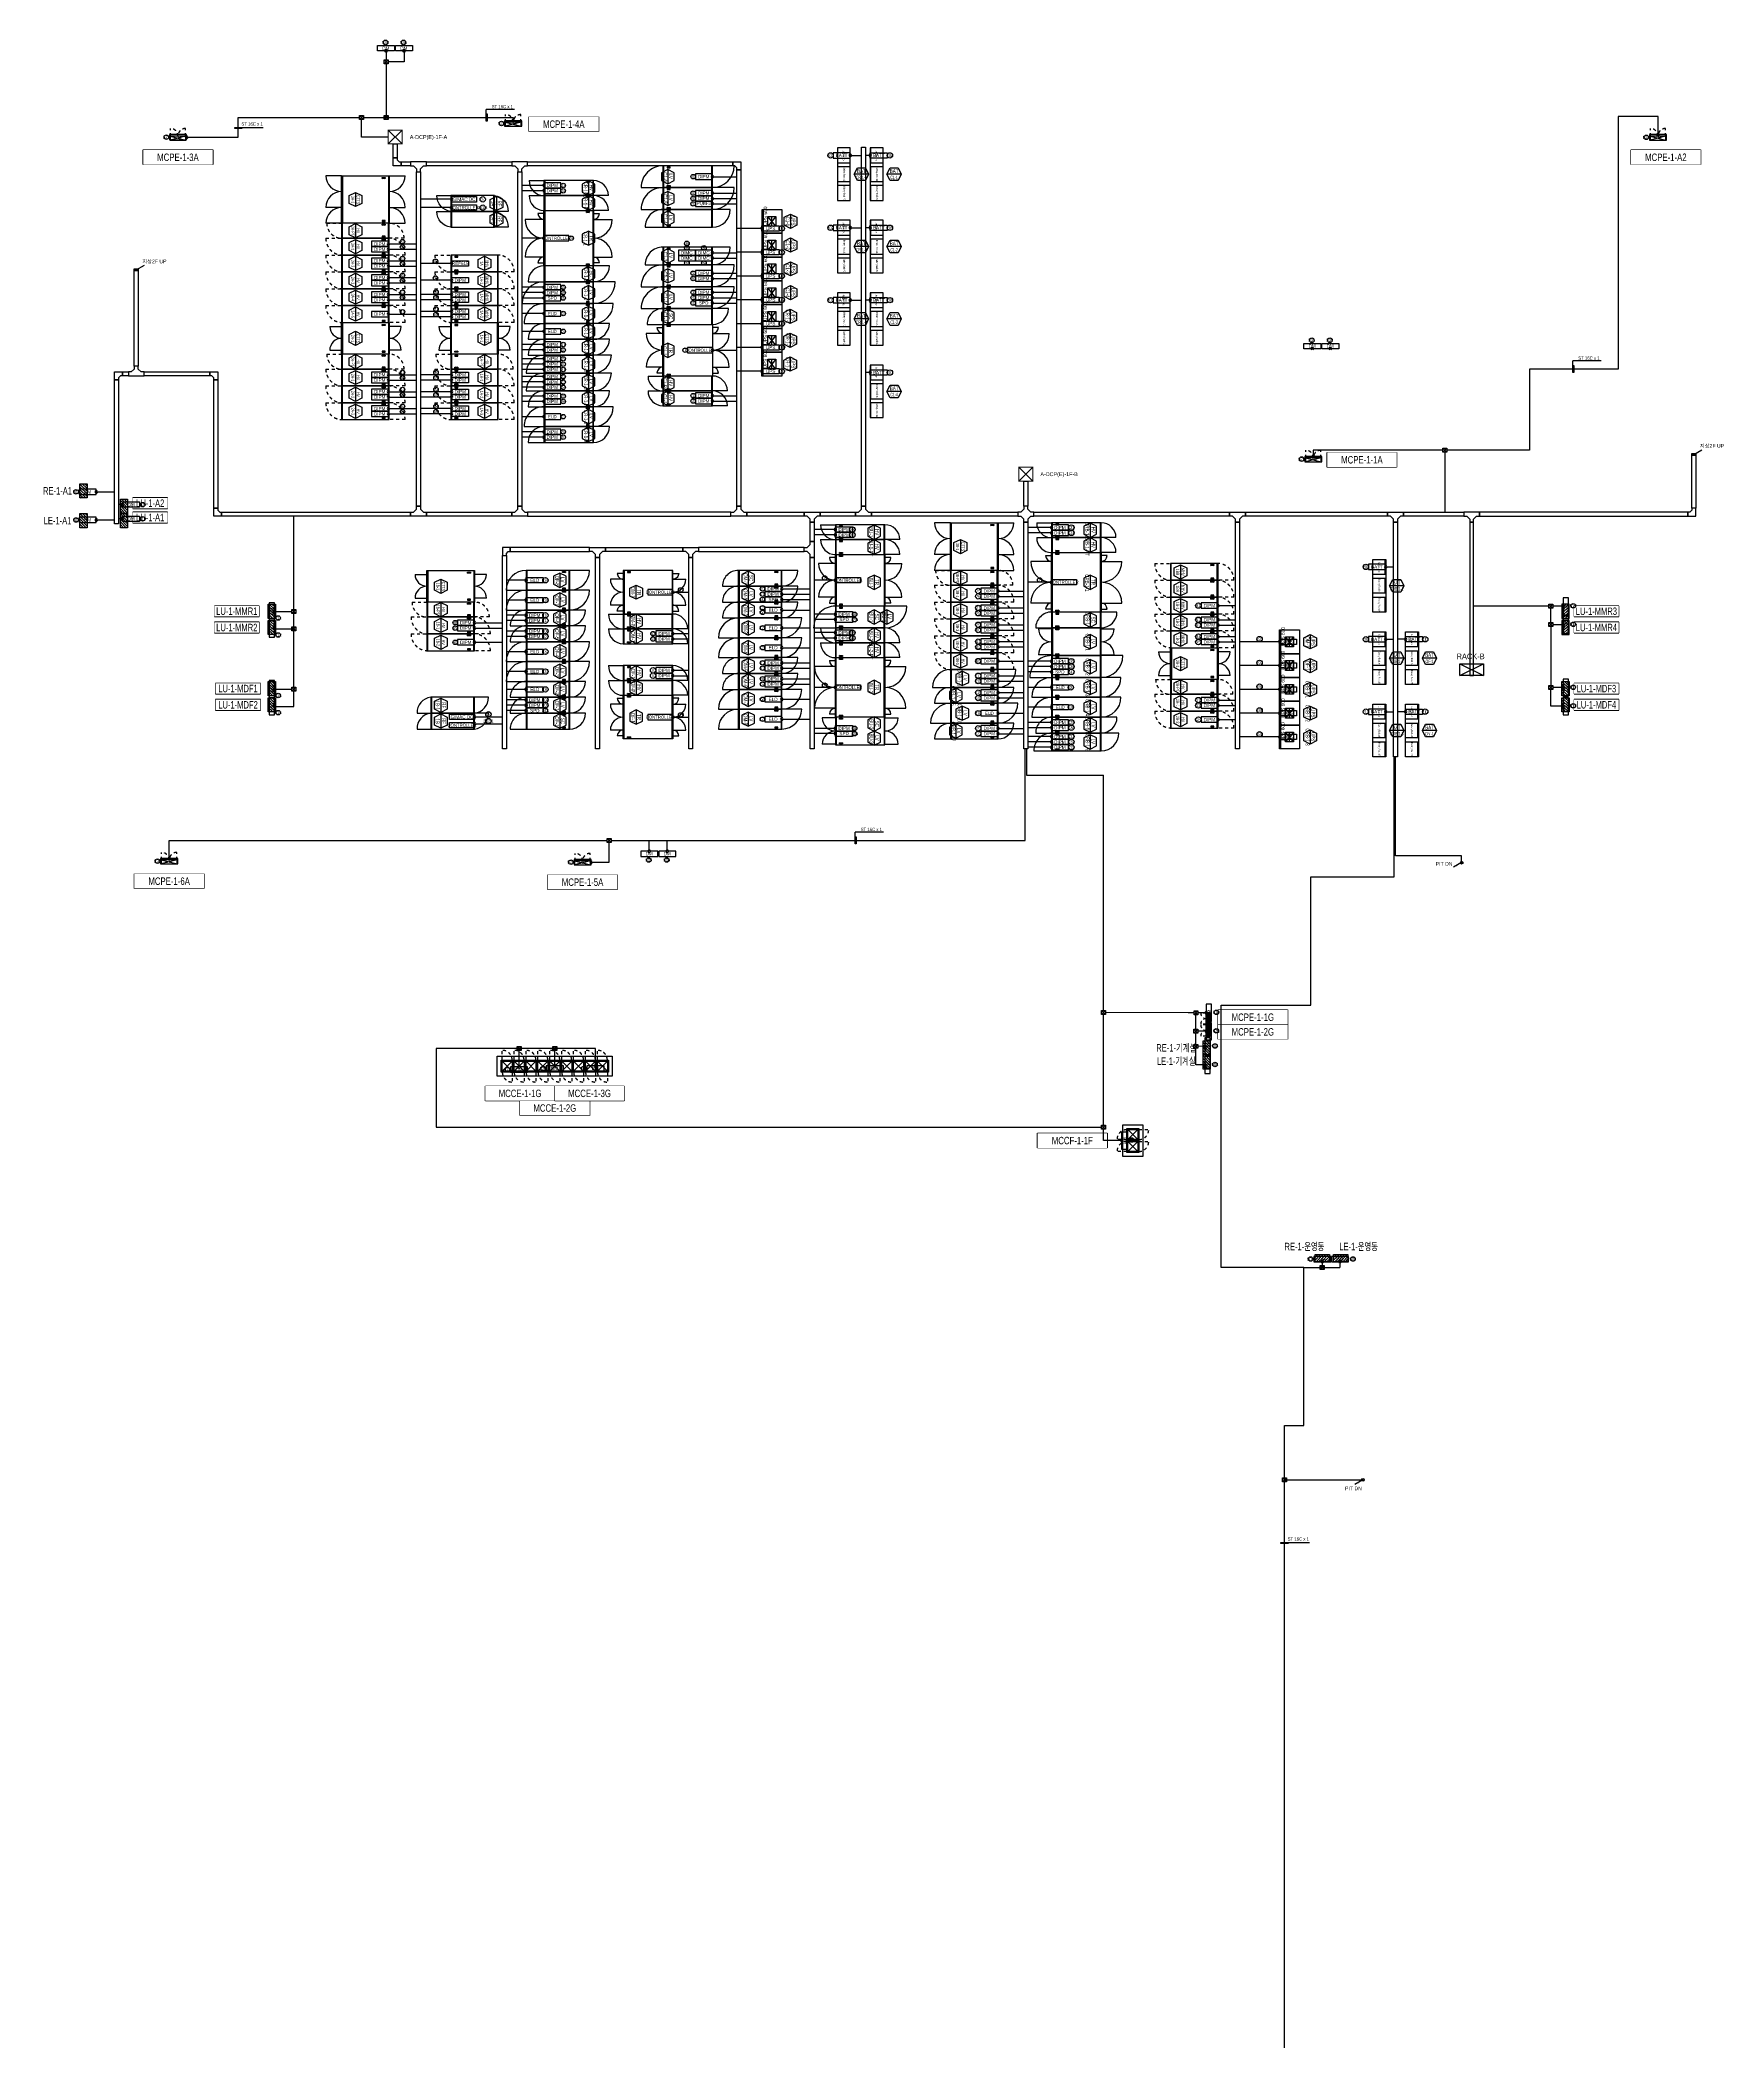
# Model space of a CAD drawing. Header units: millimetres. Extents: x 89450 to 753248, y -530175 to 1209785.
# Drawn here: x 90449 to 175308, y -308592 to -207360 of the extents above; entities that cross this region are included whole.
import ezdxf
from ezdxf.enums import TextEntityAlignment as Align

# ---------------------------------------------------------------- set-up
doc = ezdxf.new("R2010")
doc.units = ezdxf.units.MM
doc.header["$LTSCALE"] = 150
doc.linetypes.add('CONTINOUS', pattern=[0])
doc.linetypes.add('D1', pattern=[3, 1, -1, 1])
for name, color, linetype in [('------00 Switch Gear', 3, 'Continuous'), ('------00 Switch Gear_Number', 1, 'Continuous'), ('------01 Distribution Panel', 3, 'Continuous'), ('------01 Distribution Panel_UPS_Emgency', 232, 'Continuous'), ('------01 Motor Control Panel or Center', 4, 'Continuous'), ('------01 Motor Control Panel or Center_Fire', 232, 'Continuous'), ('-----29 Indicator', 1, 'Continuous'), ('-----99 EPMS CABLE DUCT', 4, 'Continuous'), ('-----99 EPMS CONDUIT', 4, 'Continuous'), ('-----99 EPMS DEVICE', 3, 'Continuous'), ('-----99 EPMS PNL', 6, 'Continuous'), ('-----99 EPMS SERVER', 3, 'Continuous'), ('e-panel-name', 7, 'Continuous')]:
    doc.layers.add(name, color=color, linetype=linetype)
doc.layers.add('NOPLOT', color=191, linetype='Continuous', plot=False)
doc.styles.add('ELEC', font='')
doc.styles.get('ELEC').set_extended_font_data('Dotum')

# ---------------------------------------------------------------- blocks, each defined once
blk = doc.blocks.new('A02')
h = blk.add_hatch()
h.set_pattern_fill('ANSI31', color=161, scale=25, style=0)
h.set_pattern_definition([(45, (-2000, -19200), (-56.1266, 56.1266), [])])
h.paths.add_polyline_path([(-300, 300), (-300, 0), (300, 0), (300, 300)])
at = {"color": 161}
blk.add_lwpolyline([(300, 0), (-300, 0), (-300, 300), (300, 300)], close=True, dxfattribs=at)
blk = doc.blocks.new('PNL3')
at = {"color": 161, "linetype": 'D1'}
for p, q in [((-200, 280), (-480, 280)), ((-200, -280), (-480, -280))]:
    blk.add_line(p, q, dxfattribs=at)
at = {"color": 161}
for p, q in [((-200, 276), (0, 76)), ((-200, 205), (0, 5)), ((-200, 135), (0, -65)), ((-200, 64), (0, -136)), ((-153, 300), (0, 147)), ((-83, 300), (0, 217)), ((-200, -7), (0, -207)), ((-200, -78), (0, -278)), ((-200, -148), (-48, -300)), ((-200, -219), (-119, -300))]:
    blk.add_line(p, q, dxfattribs=at)
blk.add_lwpolyline([(0, -300), (-200, -300), (-200, 300), (0, 300)], close=True, dxfattribs=at)
at = {"color": 161, "linetype": 'D1'}
for centre, start, end in [((-200, 280), 180, 270), ((-200, -280), 90, 180)]:
    blk.add_arc(centre, 280, start, end, dxfattribs=at)
blk = doc.blocks.new('MCP_EQUIPMENT-2')
at = {"color": 161}
for p, q in [((200, 400), (0, -400)), ((200, -400), (0, 400))]:
    blk.add_line(p, q, dxfattribs=at)
at = {"color": 161, "linetype": 'D1'}
for p, q in [((200, 380), (580, 380)), ((200, -380), (580, -380))]:
    blk.add_line(p, q, dxfattribs=at)
at = {"color": 161}
blk.add_lwpolyline([(200, 400), (0, 400), (0, -400), (200, -400)], close=True, dxfattribs=at)
at = {"color": 161, "linetype": 'D1'}
for centre, start, end in [((200, 380), 270, 0), ((200, -380), 0, 90)]:
    blk.add_arc(centre, 380, start, end, dxfattribs=at)
blk = doc.blocks.new('A$C2e8f9a8b')
at = {"color": 0}
blk.add_line((30, 750), (30, 0), dxfattribs=at)
blk.add_lwpolyline([(650, 0), (0, 0), (0, 750), (650, 750)], close=True, dxfattribs=at)
blk = doc.blocks.new('A06')
at = {"color": 161}
for p, q in [((-250, 250), (250, -250)), ((250, 250), (-250, -250))]:
    blk.add_line(p, q, dxfattribs=at)
at = {"color": 161, "linetype": 'D1'}
for p, q in [((300, 250), (800, 250)), ((-300, -250), (-800, -250))]:
    blk.add_line(p, q, dxfattribs=at)
at = {"color": 161}
for points in [[(-300, 300), (300, 300), (300, -300), (-300, -300)], [(-250, 250), (250, 250), (250, -250), (-250, -250)]]:
    blk.add_lwpolyline(points, close=True, dxfattribs=at)
at = {"color": 161, "linetype": 'D1'}
for centre, start, end in [((-300, -250), 90, 180), ((300, 250), 270, 0)]:
    blk.add_arc(centre, 500, start, end, dxfattribs=at)
blk = doc.blocks.new('zw$32E')
for p, q in [((100, 0), (0, 0)), ((0, 0), (0, -400)), ((100, -75), (100, 0)), ((0, -400), (100, -400)), ((175, -150), (100, -75)), ((100, -325), (175, -250)), ((100, -400), (100, -325)), ((250, -150), (175, -150)), ((175, -250), (250, -250)), ((250, -250), (250, -150))]:
    blk.add_line(p, q)
blk = doc.blocks.new('zw$5197')
for p, q in [((0, 0), (-100, 0)), ((-100, 0), (-100, -75)), ((0, -75), (0, 0)), ((-175, -150), (-250, -150)), ((-250, -150), (-250, -250)), ((-250, -250), (-175, -250)), ((-100, -75), (-175, -150)), ((-100, -325), (-175, -250)), ((-100, -400), (-100, -325)), ((0, -400), (-100, -400)), ((75, -150), (0, -75)), ((75, -250), (0, -325)), ((0, -325), (0, -400)), ((150, -150), (75, -150)), ((75, -250), (150, -250)), ((150, -250), (150, -150))]:
    blk.add_line(p, q)
blk = doc.blocks.new('UPS 600kV')
at = {"layer": '------00 Switch Gear', "color": 161}
blk.add_line((800, 850), (-402, 850), dxfattribs=at)
blk.add_lwpolyline([(798, -100), (-402, -100), (-402, 900), (798, 900)], close=True, dxfattribs=at)
at = {"layer": 'NOPLOT', "color": 161}
for p, q in [((-52, 199), (448, 601)), ((448, 199), (-52, 601)), ((-52, 400), (448, 400))]:
    blk.add_line(p, q, dxfattribs=at)
blk.add_lwpolyline([(448, 601), (448, 199), (-52, 199), (-52, 601)], close=True, dxfattribs=at)
at = {"layer": 'NOPLOT', "color": 161, "style": 'ELEC', "width": 0.85}
blk.add_text('UPS 600', height=178.2, dxfattribs=at).set_placement((-26, 731), align=Align.MIDDLE_LEFT)
blk = doc.blocks.new('850X2400')
at = {"layer": '------00 Switch Gear', "color": 161}
for p, q in [((-2360, 850), (-2360, 0)), ((-40, 850), (-40, 0))]:
    blk.add_line(p, q, dxfattribs=at)
at = {"layer": '------00 Switch Gear', "color": 161, "linetype": 'D1'}
for p, q in [((-2040, 800), (-2190, 750)), ((-2040, 750), (-2190, 800)), ((-2040, 50), (-2190, 100)), ((-2040, 100), (-2190, 50))]:
    blk.add_line(p, q, dxfattribs=at)
at = {"layer": '------00 Switch Gear', "color": 161}
blk.add_lwpolyline([(-2400, 850), (-2400, 0), (0, 0), (0, 850)], close=True, dxfattribs=at)
at = {"layer": '------00 Switch Gear', "color": 161, "linetype": 'D1'}
for points in [[(-2190, 800), (-2190, 750), (-2040, 750), (-2040, 800)], [(-2190, 50), (-2190, 100), (-2040, 100), (-2040, 50)]]:
    blk.add_lwpolyline(points, close=True, dxfattribs=at)
at = {"layer": 'NOPLOT', "color": 161, "linetype": 'D1'}
for p, q in [((-3200, 850), (-2400, 850)), ((800, 0), (0, 0))]:
    blk.add_line(p, q, dxfattribs=at)
for centre, start, end in [((-2356, 843), 179.51561, 267.01298), ((-44, 7), 359.51561, 87.01298)]:
    blk.add_arc(centre, 844, start, end, dxfattribs=at)
blk = doc.blocks.new('1600X2400')
at = {"layer": '------00 Switch Gear', "color": 161, "linetype": 'Continuous'}
for p, q in [((-2360, 855), (-2360, 1600)), ((-42, 0), (-42, 1600)), ((-2360, 0), (-2360, 855))]:
    blk.add_line(p, q, dxfattribs=at)
at = {"layer": '------00 Switch Gear', "color": 161, "linetype": 'D1'}
for p, q in [((-2040, 1505), (-2190, 1455)), ((-2040, 1455), (-2190, 1505)), ((-2040, 95), (-2190, 145)), ((-2040, 145), (-2190, 95))]:
    blk.add_line(p, q, dxfattribs=at)
at = {"layer": '------00 Switch Gear', "color": 161}
blk.add_lwpolyline([(0, 1600), (0, 0), (-2400, 0), (-2400, 1600)], close=True, dxfattribs=at)
at = {"layer": '------00 Switch Gear', "color": 161, "linetype": 'D1'}
for points in [[(-2190, 1505), (-2190, 1455), (-2040, 1455), (-2040, 1505)], [(-2190, 95), (-2190, 145), (-2040, 145), (-2040, 95)]]:
    blk.add_lwpolyline(points, close=True, dxfattribs=at)
at = {"layer": 'NOPLOT', "color": 161, "linetype": 'ByBlock'}
for p, q in [((-3000, 1400), (-2400, 1400)), ((600, 1400), (0, 1400)), ((-3000, 200), (-2400, 200)), ((600, 200), (0, 200))]:
    blk.add_line(p, q, dxfattribs=at)
for centre, start, end in [((-2400, 1400), 180, 270), ((0, 1400), 270, 0), ((-2400, 200), 90, 180), ((0, 200), 0, 90)]:
    blk.add_arc(centre, 600, start, end, dxfattribs=at)
blk = doc.blocks.new('750X2400')
at = {"layer": '------00 Switch Gear', "color": 161}
for p, q in [((-2360, 750), (-2360, 0)), ((-42, 750), (-42, 0))]:
    blk.add_line(p, q, dxfattribs=at)
at = {"layer": '------00 Switch Gear', "color": 161, "linetype": 'D1'}
for p, q in [((-2040, 700), (-2190, 650)), ((-2040, 650), (-2190, 700)), ((-2040, 50), (-2190, 100)), ((-2040, 100), (-2190, 50))]:
    blk.add_line(p, q, dxfattribs=at)
at = {"layer": '------00 Switch Gear', "color": 161}
blk.add_lwpolyline([(-2400, 750), (-2400, 0), (0, 0), (0, 750)], close=True, dxfattribs=at)
at = {"layer": '------00 Switch Gear', "color": 161, "linetype": 'D1'}
for points in [[(-2190, 700), (-2190, 650), (-2040, 650), (-2040, 700)], [(-2190, 50), (-2190, 100), (-2040, 100), (-2040, 50)]]:
    blk.add_lwpolyline(points, close=True, dxfattribs=at)
at = {"layer": 'NOPLOT', "color": 161, "linetype": 'D1'}
for p, q in [((-3150, 750), (-2400, 750)), ((750, 0), (0, 0))]:
    blk.add_line(p, q, dxfattribs=at)
for centre, start, end in [((-2400, 750), 180, 270), ((0, 0), 0, 90)]:
    blk.add_arc(centre, 750, start, end, dxfattribs=at)
blk = doc.blocks.new('750X2500')
at = {"layer": '------00 Switch Gear', "color": 161}
for p, q in [((-3250, 750), (-2458, 750)), ((-2460, 750), (-2460, 0)), ((-210, 700), (-360, 650)), ((-360, 700), (-210, 650)), ((-210, 50), (-360, 100)), ((-360, 50), (-210, 100)), ((750, 0), (-42, 0)), ((-40, 750), (-40, 0))]:
    blk.add_line(p, q, dxfattribs=at)
for points in [[(-2500, 750), (-2500, 0), (0, 0), (0, 750)], [(-360, 700), (-210, 700), (-210, 650), (-360, 650)], [(-360, 50), (-210, 50), (-210, 100), (-360, 100)]]:
    blk.add_lwpolyline(points, close=True, dxfattribs=at)
for centre, start, end in [((-2500, 750), 180, 270), ((0, 0), 0, 90)]:
    blk.add_arc(centre, 750, start, end, dxfattribs=at)
blk = doc.blocks.new('800X2500')
at = {"layer": '------00 Switch Gear', "color": 161}
for p, q in [((-3300, 0), (-2458, 0)), ((-2460, 800), (-2460, 0)), ((-210, 750), (-360, 700)), ((-360, 750), (-210, 700)), ((-210, 50), (-360, 100)), ((-360, 50), (-210, 100)), ((800, 800), (-42, 800)), ((-40, 800), (-40, 0))]:
    blk.add_line(p, q, dxfattribs=at)
for points in [[(-2500, 800), (-2500, 0), (0, 0), (0, 800)], [(-360, 750), (-210, 750), (-210, 700), (-360, 700)], [(-360, 50), (-210, 50), (-210, 100), (-360, 100)]]:
    blk.add_lwpolyline(points, close=True, dxfattribs=at)
for centre, start, end in [((-2500, 0), 90, 180), ((0, 800), 270, 0)]:
    blk.add_arc(centre, 800, start, end, dxfattribs=at)
blk = doc.blocks.new('1100X2500')
at = {"layer": '------00 Switch Gear', "color": 161}
for p, q in [((-2460, 1100), (-2460, 0)), ((-210, 1050), (-360, 1000)), ((-360, 1050), (-210, 1000)), ((1100, 1100), (-42, 1100)), ((-40, 1100), (-40, 0)), ((-3600, 0), (-2458, 0)), ((-210, 50), (-360, 100)), ((-360, 50), (-210, 100))]:
    blk.add_line(p, q, dxfattribs=at)
at = {"layer": '------00 Switch Gear', "color": 161, "elevation": 0}
for points in [[(-2500, 1100), (-2500, 0), (0, 0), (0, 1100)], [(-360, 1050), (-210, 1050), (-210, 1000), (-360, 1000)], [(-360, 50), (-210, 50), (-210, 100), (-360, 100)]]:
    blk.add_lwpolyline(points, close=True, dxfattribs=at)
at = {"layer": '------00 Switch Gear', "color": 161}
for centre, start, end in [((-2500, 0), 90, 180), ((0, 1100), 270, 0)]:
    blk.add_arc(centre, 1100, start, end, dxfattribs=at)
blk = doc.blocks.new('900X2500')
at = {"layer": '------00 Switch Gear', "color": 161}
for p, q in [((-3400, 0), (-2458, 0)), ((-2460, 900), (-2460, 0)), ((-210, 850), (-360, 800)), ((-360, 850), (-210, 800)), ((-210, 50), (-360, 100)), ((-360, 50), (-210, 100)), ((900, 900), (-42, 900)), ((-40, 900), (-40, 0))]:
    blk.add_line(p, q, dxfattribs=at)
at = {"layer": '------00 Switch Gear', "color": 161, "elevation": 0}
for points in [[(-2500, 900), (-2500, 0), (0, 0), (0, 900)], [(-360, 850), (-210, 850), (-210, 800), (-360, 800)], [(-360, 50), (-210, 50), (-210, 100), (-360, 100)]]:
    blk.add_lwpolyline(points, close=True, dxfattribs=at)
at = {"layer": '------00 Switch Gear', "color": 161}
for centre, start, end in [((-2500, 0), 90, 180), ((0, 900), 270, 0)]:
    blk.add_arc(centre, 900, start, end, dxfattribs=at)
blk = doc.blocks.new('1000X2500')
at = {"layer": '------00 Switch Gear', "color": 0}
for p, q in [((-3500, 0), (-2458, 0)), ((-2460, 0), (-2460, 1000)), ((-2290, 950), (-2140, 900)), ((-2140, 950), (-2290, 900)), ((-2290, 50), (-2140, 100)), ((-2140, 50), (-2290, 100)), ((1000, 1000), (-42, 1000)), ((-40, 0), (-40, 1000))]:
    blk.add_line(p, q, dxfattribs=at)
at = {"layer": '------00 Switch Gear', "color": 0, "elevation": 0}
for points in [[(0, 0), (0, 1000), (-2500, 1000), (-2500, 0)], [(-2140, 950), (-2290, 950), (-2290, 900), (-2140, 900)], [(-2140, 50), (-2290, 50), (-2290, 100), (-2140, 100)]]:
    blk.add_lwpolyline(points, close=True, dxfattribs=at)
at = {"layer": '------00 Switch Gear', "color": 0}
for centre, start, end in [((-2500, 0), 90, 180), ((0, 1000), 270, 0)]:
    blk.add_arc(centre, 1000, start, end, dxfattribs=at)
blk = doc.blocks.new('2400X2400')
at = {"layer": '------00 Switch Gear', "color": 161, "linetype": 'Continuous'}
for p, q in [((-2358, 2400), (-2358, 0)), ((-40, 2400), (-40, 745)), ((-40, 745), (-40, 0))]:
    blk.add_line(p, q, dxfattribs=at)
at = {"layer": '------00 Switch Gear', "color": 161, "linetype": 'D1'}
for p, q in [((-360, 2305), (-210, 2255)), ((-360, 2255), (-210, 2305)), ((-360, 95), (-210, 145)), ((-360, 145), (-210, 95))]:
    blk.add_line(p, q, dxfattribs=at)
at = {"layer": '------00 Switch Gear', "color": 161}
blk.add_lwpolyline([(-2400, 0), (-2400, 2400), (0, 2400), (0, 0)], close=True, dxfattribs=at)
at = {"layer": '------00 Switch Gear', "color": 161, "linetype": 'D1'}
for points in [[(-210, 2305), (-210, 2255), (-360, 2255), (-360, 2305)], [(-210, 95), (-210, 145), (-360, 145), (-360, 95)]]:
    blk.add_lwpolyline(points, close=True, dxfattribs=at)
at = {"layer": 'NOPLOT', "color": 161, "linetype": 'ByBlock'}
for p, q in [((-2400, 2400), (-3200, 2400)), ((0, 2400), (800, 2400)), ((-2400, 800), (-3200, 800)), ((-2400, 0), (-3200, 0)), ((0, 800), (800, 800)), ((0, 0), (800, 0))]:
    blk.add_line(p, q, dxfattribs=at)
for centre, start, end in [((-2400, 2400), 180, 270), ((0, 2400), 270, 0), ((-2400, 800), 90, 180), ((0, 800), 0, 90), ((-2400, 0), 90, 180), ((0, 0), 0, 90)]:
    blk.add_arc(centre, 800, start, end, dxfattribs=at)
blk = doc.blocks.new('800x2200')
at = {"layer": '------00 Switch Gear', "color": 161}
for p, q in [((-3000, 0), (-2158, 0)), ((-2160, 0), (-2160, 800)), ((-1990, 750), (-1840, 700)), ((-1840, 750), (-1990, 700)), ((-1990, 50), (-1840, 100)), ((-1840, 50), (-1990, 100)), ((800, 800), (-42, 800)), ((-40, 0), (-40, 800))]:
    blk.add_line(p, q, dxfattribs=at)
for points in [[(0, 0), (0, 800), (-2200, 800), (-2200, 0)], [(-1840, 750), (-1990, 750), (-1990, 700), (-1840, 700)], [(-1840, 50), (-1990, 50), (-1990, 100), (-1840, 100)]]:
    blk.add_lwpolyline(points, close=True, dxfattribs=at)
for centre, start, end in [((-2200, 0), 90, 180), ((0, 800), 270, 0)]:
    blk.add_arc(centre, 800, start, end, dxfattribs=at)
blk = doc.blocks.new('1400X2500')
at = {"layer": '------00 Switch Gear', "color": 161}
for p, q in [((-2500, 1360, 0), (-3160, 1360, 0)), ((-2458, 0, 0), (-2458, 1400, 0)), ((-360, 1350, 0), (-210, 1300, 0)), ((-360, 1300, 0), (-210, 1350, 0)), ((-40, 0), (-40, 1400)), ((0, 1360, 0), (660, 1360, 0)), ((-2500, 40, 0), (-3160, 40, 0)), ((-360, 100, 0), (-210, 50, 0)), ((-360, 50, 0), (-210, 100, 0)), ((0, 40, 0), (660, 40, 0))]:
    blk.add_line(p, q, dxfattribs=at)
for points in [[(0, 0), (0, 1400), (-2500, 1400), (-2500, 0)], [(-210, 1350), (-210, 1300), (-360, 1300), (-360, 1350)], [(-210, 100), (-210, 50), (-360, 50), (-360, 100)]]:
    blk.add_lwpolyline(points, close=True, dxfattribs=at)
for centre, start, end in [((-2500, 1360, 0), 180, 270), ((0, 1360, 0), 270, 0), ((-2500, 40, 0), 90, 180), ((0, 40, 0), 0, 90)]:
    blk.add_arc(centre, 660, start, end, dxfattribs=at)
blk = doc.blocks.new('1000X2200')
at = {"layer": '------00 Switch Gear', "color": 0}
for p, q in [((-3200, 0), (-2158, 0)), ((-2160, 1000), (-2160, 0)), ((-210, 950), (-360, 900)), ((-360, 950), (-210, 900)), ((-210, 50), (-360, 100)), ((-360, 50), (-210, 100)), ((1000, 1000), (-42, 1000)), ((-40, 1000), (-40, 0))]:
    blk.add_line(p, q, dxfattribs=at)
for points in [[(-2200, 1000), (-2200, 0), (0, 0), (0, 1000)], [(-360, 950), (-210, 950), (-210, 900), (-360, 900)], [(-360, 50), (-210, 50), (-210, 100), (-360, 100)]]:
    blk.add_lwpolyline(points, close=True, dxfattribs=at)
for centre, start, end in [((-2200, 0), 90, 180), ((0, 1000), 270, 0)]:
    blk.add_arc(centre, 1000, start, end, dxfattribs=at)

msp = doc.modelspace()

# ---------------------------------------------------------------- linework, layer by layer
at = {"layer": '------00 Switch Gear', "color": 161}
for p, q in [((111194, -215195), (111194, -216795)), ((113312, -215195), (113312, -216795)), ((115854, -216395), (114904, -216395)), ((115854, -216095), (115554, -216095)), ((115894, -215945), (115894, -218745)), ((117994, -215995), (118144, -216045)), ((117994, -216045), (118144, -215995)), ((118314, -215945), (118314, -218745)), ((118354, -216095), (118654, -216095)), ((118354, -216395), (119304, -216395)), ((115854, -218295), (114904, -218295)), ((115554, -218595), (115854, -218595)), ((117994, -218645), (118144, -218695)), ((117994, -218695), (118144, -218645)), ((118354, -218295), (119304, -218295)), ((118654, -218595), (118354, -218595)), ((121896, -224295, 0), (121896, -221695, 0)), ((121854, -222145, 0), (121004, -222145, 0)), ((121554, -221845, 0), (121854, -221845, 0)), ((122214, -221795, 0), (122064, -221745, 0)), ((122214, -221745, 0), (122064, -221795, 0)), ((124654, -221845, 0), (124354, -221845, 0)), ((124354, -222145, 0), (125204, -222145, 0)), ((121854, -223845, 0), (121004, -223845, 0)), ((121854, -224145, 0), (121554, -224145, 0)), ((122214, -224245, 0), (122064, -224195, 0)), ((122214, -224195, 0), (122064, -224245, 0)), ((124354, -223845, 0), (125204, -223845, 0)), ((124354, -224145, 0), (124654, -224145, 0)), ((130554, -233745), (129704, -233745)), ((130554, -233445), (130254, -233445)), ((130594, -233295), (130594, -235895)), ((130913, -233395), (130763, -233345)), ((130913, -233345), (130763, -233395)), ((133014, -233295), (133014, -235895)), ((133354, -233445), (133054, -233445)), ((133054, -233745), (133904, -233745)), ((141454, -233645), (140404, -233645)), ((141154, -233345), (141454, -233345)), ((141494, -236195), (141494, -233195)), ((141814, -233295), (141664, -233245)), ((141814, -233245), (141664, -233295)), ((143914, -236195), (143914, -233195)), ((144254, -233345), (143954, -233345)), ((143954, -233645), (145004, -233645)), ((119894, -234095), (119894, -236295)), ((120214, -234145), (120064, -234195)), ((120214, -234195), (120064, -234145)), ((122314, -234095), (122314, -236295)), ((130554, -235445), (129704, -235445)), ((130254, -235745), (130554, -235745)), ((130913, -235795), (130763, -235845)), ((130913, -235845), (130763, -235795)), ((133054, -235445), (133904, -235445)), ((133354, -235745), (133054, -235745)), ((141454, -235745), (140404, -235745)), ((143954, -235745), (145004, -235745)), ((120214, -236195), (120064, -236245)), ((120214, -236245), (120064, -236195)), ((141454, -236045), (141154, -236045)), ((141814, -236145), (141664, -236095)), ((141814, -236095), (141664, -236145)), ((143954, -236045), (144254, -236045)), ((130253, -238645, 0), (130553, -238645, 0)), ((130593, -241495, 0), (130593, -238495, 0)), ((130913, -238595, 0), (130763, -238545, 0)), ((130913, -238545, 0), (130763, -238595, 0)), ((133013, -241495, 0), (133013, -238495, 0)), ((133353, -238645, 0), (133053, -238645, 0)), ((130553, -238945, 0), (129503, -238945, 0)), ((133053, -238945, 0), (134103, -238945, 0)), ((136394, -239095, 0), (136394, -239995, 0)), ((138544, -239145, 0), (138394, -239195, 0)), ((138394, -239145, 0), (138544, -239195, 0)), ((138544, -239945, 0), (138394, -239895, 0)), ((138394, -239945, 0), (138544, -239895, 0)), ((139654, -239095, 0), (138712, -239095, 0)), ((138714, -239095, 0), (138714, -239995, 0)), ((110196, -242095, 0), (110196, -240495, 0)), ((112314, -242095, 0), (112314, -240495, 0)), ((119854, -240845), (119204, -240845)), ((119554, -240545), (119854, -240545)), ((119894, -242595), (119894, -240395)), ((120214, -240495), (120064, -240445)), ((120214, -240445), (120064, -240495)), ((122314, -242595), (122314, -240395)), ((122654, -240545), (122354, -240545)), ((122354, -240845), (123004, -240845)), ((135454, -239995, 0), (136396, -239995, 0)), ((135554, -240795, 0), (136396, -240795, 0)), ((136394, -239995, 0), (136394, -240795, 0)), ((136394, -240795, 0), (136394, -241795, 0)), ((138544, -240045, 0), (138394, -240095, 0)), ((138394, -240045, 0), (138544, -240095, 0)), ((138544, -240745, 0), (138394, -240695, 0)), ((138394, -240745, 0), (138544, -240695, 0)), ((138544, -240845, 0), (138394, -240895, 0)), ((138394, -240845, 0), (138544, -240895, 0)), ((139554, -239995, 0), (138712, -239995, 0)), ((139754, -240795, 0), (138712, -240795, 0)), ((138714, -239995, 0), (138714, -240795, 0)), ((138714, -240795, 0), (138714, -241795, 0)), ((130553, -241045, 0), (129503, -241045, 0)), ((130553, -241345, 0), (130253, -241345, 0)), ((130913, -241445, 0), (130763, -241395, 0)), ((130913, -241395, 0), (130763, -241445, 0)), ((133053, -241045, 0), (134103, -241045, 0)), ((133053, -241345, 0), (133353, -241345, 0)), ((135354, -241795, 0), (136396, -241795, 0)), ((136394, -241795, 0), (136394, -242595, 0)), ((138544, -241745, 0), (138394, -241695, 0)), ((138394, -241745, 0), (138544, -241695, 0)), ((138544, -241845, 0), (138394, -241895, 0)), ((138394, -241845, 0), (138544, -241895, 0)), ((139554, -241795, 0), (138712, -241795, 0)), ((138714, -241795, 0), (138714, -242595, 0)), ((119854, -242145), (119204, -242145)), ((119854, -242445), (119554, -242445)), ((120214, -242545), (120064, -242495)), ((120214, -242495), (120064, -242545)), ((122354, -242145), (123004, -242145)), ((122354, -242445), (122654, -242445)), ((135554, -242595, 0), (136396, -242595, 0)), ((138544, -242545, 0), (138394, -242495, 0)), ((138394, -242545, 0), (138544, -242495, 0))]:
    msp.add_line(p, q, dxfattribs=at)
at = {"layer": '------00 Switch Gear', "color": 161, "elevation": 0}
for points in [[(131304, -212795), (130654, -212795), (130654, -215445), (131304, -215445)], [(111154, -215195), (111154, -215995), (113354, -215995), (113354, -215195)], [(131304, -216445), (130654, -216445), (130654, -219095), (131304, -219095)], [(132954, -216445), (132304, -216445), (132304, -219095), (132954, -219095)], [(131304, -220095), (130654, -220095), (130654, -222745), (131304, -222745)], [(132954, -220095), (132304, -220095), (132304, -222745), (132954, -222745)], [(121854, -224295), (121854, -221695), (124354, -221695), (124354, -224295)], [(122064, -221795), (122064, -221745), (122214, -221745), (122214, -221795)], [(122064, -224245), (122064, -224195), (122214, -224195), (122214, -224245)], [(132954, -223745), (132304, -223745), (132304, -226395), (132954, -226395)], [(133054, -233295), (133054, -235895), (130554, -235895), (130554, -233295)], [(157654, -237195), (158304, -237195), (158304, -239845), (157654, -239845)], [(130553, -241495), (130553, -238495), (133053, -238495), (133053, -241495)], [(130763, -238595), (130763, -238545), (130913, -238545), (130913, -238595)], [(136354, -239095), (136354, -239995), (138754, -239995), (138754, -239095)], [(138394, -239145), (138544, -239145), (138544, -239195), (138394, -239195)], [(138394, -239945), (138544, -239945), (138544, -239895), (138394, -239895)], [(112354, -241295), (112354, -240495), (110154, -240495), (110154, -241295)], [(136354, -239995), (136354, -240795), (138754, -240795), (138754, -239995)], [(136354, -240795), (136354, -241795), (138754, -241795), (138754, -240795)], [(138394, -240045), (138544, -240045), (138544, -240095), (138394, -240095)], [(138394, -240745), (138544, -240745), (138544, -240695), (138394, -240695)], [(138394, -240845), (138544, -240845), (138544, -240895), (138394, -240895)], [(157654, -240845), (158304, -240845), (158304, -243495), (157654, -243495)], [(112354, -242095), (112354, -241295), (110154, -241295), (110154, -242095)], [(130763, -241445), (130763, -241395), (130913, -241395), (130913, -241445)], [(136354, -241795), (136354, -242595), (138754, -242595), (138754, -241795)], [(138394, -241745), (138544, -241745), (138544, -241695), (138394, -241695)], [(138394, -241845), (138544, -241845), (138544, -241895), (138394, -241895)], [(138394, -242545), (138544, -242545), (138544, -242495), (138394, -242495)]]:
    msp.add_lwpolyline(points, close=True, dxfattribs=at)
at = {"layer": '------00 Switch Gear', "color": 161}
for points in [[(132954, -212795), (132304, -212795), (132304, -215445), (132954, -215445)], [(111154, -215995), (111154, -216795), (113354, -216795), (113354, -215995)], [(118354, -215945), (118354, -218745), (115854, -218745), (115854, -215945)], [(118144, -215995), (118144, -216045), (117994, -216045), (117994, -215995)], [(118144, -218645), (118144, -218695), (117994, -218695), (117994, -218645)], [(130763, -233395), (130763, -233345), (130913, -233345), (130913, -233395)], [(141454, -236195), (141454, -233195), (143954, -233195), (143954, -236195)], [(141664, -233295), (141664, -233245), (141814, -233245), (141814, -233295)], [(157654, -233545), (158304, -233545), (158304, -236195), (157654, -236195)], [(119854, -234095), (119854, -236295), (122354, -236295), (122354, -234095)], [(120064, -234145), (120064, -234195), (120214, -234195), (120214, -234145)], [(130763, -235795), (130763, -235845), (130913, -235845), (130913, -235795)], [(120064, -236195), (120064, -236245), (120214, -236245), (120214, -236195)], [(141664, -236145), (141664, -236095), (141814, -236095), (141814, -236145)], [(159304, -237195), (159954, -237195), (159954, -239845), (159304, -239845)], [(119854, -242595), (119854, -240395), (122354, -240395), (122354, -242595)], [(120064, -240495), (120064, -240445), (120214, -240445), (120214, -240495)], [(159304, -240845), (159954, -240845), (159954, -243495), (159304, -243495)], [(120064, -242545), (120064, -242495), (120214, -242495), (120214, -242545)]]:
    msp.add_lwpolyline(points, close=True, dxfattribs=at)
at = {"layer": '------00 Switch Gear', "color": 161, "elevation": 0}
for points in [[(111154, -215995, -0.3857431), (110454, -215195), (111154, -215195)], [(113354, -215195, -0.3857431), (114054, -215995), (113354, -215995)], [(119854, -234245), (119554, -234245, 0.4142136), (119854, -234545), (119204, -234545)], [(122354, -234245), (122654, -234245, -0.4142136), (122354, -234545), (123004, -234545)], [(119854, -236145), (119554, -236145, -0.4142136), (119854, -235845), (119204, -235845)], [(122354, -236145), (122654, -236145, 0.4142136), (122354, -235845), (123004, -235845)], [(110154, -240495, 0.3857431), (109454, -241295), (110154, -241295)], [(112354, -241295, 0.3857431), (113054, -240495), (112354, -240495)], [(110154, -241295, 0.3857431), (109454, -242095), (110154, -242095)], [(112354, -242095, 0.3857431), (113054, -241295), (112354, -241295)]]:
    msp.add_lwpolyline(points, format="xyb", dxfattribs=at)
at = {"layer": '------00 Switch Gear', "color": 161}
for points in [[(111154, -216795, -0.3857431), (110454, -215995), (111154, -215995)], [(113354, -215995, -0.3857431), (114054, -216795), (113354, -216795)]]:
    msp.add_lwpolyline(points, format="xyb", dxfattribs=at)
for centre, radius, start, end in [((115854, -216395), 950, 180, 270), ((115854, -216095), 300, 180, 270), ((118354, -216095), 300, 270, 0), ((118354, -216395), 950, 270, 0), ((115854, -218295), 950, 90, 180), ((118354, -218295), 950, 0, 90), ((115854, -218595), 300, 90, 180), ((118354, -218595), 300, 0, 90), ((121854, -222145, 0), 850, 180, 270), ((121854, -221845, 0), 300, 180, 270), ((124354, -221845, 0), 300, 270, 0), ((124354, -222145, 0), 850, 270, 0), ((121854, -223845, 0), 850, 90, 180), ((124354, -223845, 0), 850, 0, 90), ((121854, -224145, 0), 300, 90, 180), ((124354, -224145, 0), 300, 0, 90), ((130554, -233745), 850, 180, 270), ((130554, -233445), 300, 180, 270), ((133054, -233445), 300, 270, 0), ((133054, -233745), 850, 270, 0), ((141454, -233645), 1050, 180, 270), ((141454, -233345), 300, 180, 270), ((143954, -233345), 300, 270, 0), ((143954, -233645), 1050, 270, 0), ((119854, -234545), 650, 180, 270), ((122354, -234545), 650, 270, 0), ((130554, -235445), 850, 90, 180), ((133054, -235445), 850, 0, 90), ((141454, -235745), 1050, 90, 180), ((143954, -235745), 1050, 0, 90), ((119854, -235845), 650, 90, 180), ((122354, -235845), 650, 0, 90), ((130554, -235745), 300, 90, 180), ((133054, -235745), 300, 0, 90), ((141454, -236045), 300, 90, 180), ((143954, -236045), 300, 0, 90), ((130553, -238645, 0), 300, 180, 270), ((133053, -238645, 0), 300, 270, 0), ((130553, -238945, 0), 1050, 180, 270), ((133053, -238945, 0), 1050, 270, 0), ((136354, -239995, 0), 900, 90, 180), ((138754, -239095, 0), 900, 270, 0), ((119854, -240845), 650, 180, 270), ((119854, -240545), 300, 180, 270), ((122354, -240545), 300, 270, 0), ((122354, -240845), 650, 270, 0), ((130553, -241045, 0), 1050, 90, 180), ((133053, -241045, 0), 1050, 0, 90), ((136354, -241795, 0), 1000, 90, 180), ((136354, -240795, 0), 800, 90, 180), ((138754, -239995, 0), 800, 270, 0), ((138754, -240795, 0), 1000, 270, 0), ((119854, -242145), 650, 90, 180), ((122354, -242145), 650, 0, 90), ((130553, -241345, 0), 300, 90, 180), ((133053, -241345, 0), 300, 0, 90), ((136354, -242595, 0), 800, 90, 180), ((138754, -241795, 0), 800, 270, 0), ((119854, -242445), 300, 90, 180), ((122354, -242445), 300, 0, 90)]:
    msp.add_arc(centre, radius, start, end, dxfattribs=at)
at = {"layer": '------00 Switch Gear_Number', "color": 1}
for points in [[(118104, -214460), (118104, -215180), (118424, -215020), (118424, -214620), (118104, -214460), (117784, -214620), (117784, -215020), (118104, -215180)], [(122104, -213885), (122104, -214605), (122424, -214445), (122424, -214045), (122104, -213885), (121784, -214045), (121784, -214445), (122104, -214605)], [(118104, -215210), (118104, -215930), (118424, -215770), (118424, -215370), (118104, -215210), (117784, -215370), (117784, -215770), (118104, -215930)], [(122104, -214985), (122104, -215705), (122424, -215545), (122424, -215145), (122104, -214985), (121784, -215145), (121784, -215545), (122104, -215705)], [(113460, -216035), (113460, -216755), (113140, -216595), (113140, -216195), (113460, -216035), (113780, -216195), (113780, -216595), (113460, -216755)], [(122104, -215985), (122104, -216705), (122424, -216545), (122424, -216145), (122104, -215985), (121784, -216145), (121784, -216545), (122104, -216705)], [(128284, -216132), (128284, -216852), (127964, -216693), (127964, -216292), (128284, -216132), (128604, -216292), (128604, -216693), (128284, -216852)], [(118104, -216985), (118104, -217705), (118424, -217545), (118424, -217145), (118104, -216985), (117784, -217145), (117784, -217545), (118104, -217705)], [(128284, -217332), (128284, -218052), (127964, -217893), (127964, -217492), (128284, -217332), (128604, -217492), (128604, -217893), (128284, -218052)], [(122104, -217885), (122104, -218605), (122424, -218445), (122424, -218045), (122104, -217885), (121784, -218045), (121784, -218445), (122104, -218605)], [(128284, -218532), (128284, -219252), (127964, -219093), (127964, -218692), (128284, -218532), (128604, -218692), (128604, -219093), (128284, -219252)], [(122104, -218885), (122104, -219605), (122424, -219445), (122424, -219045), (122104, -218885), (121784, -219045), (121784, -219445), (122104, -219605)], [(122104, -219985), (122104, -220705), (122424, -220545), (122424, -220145), (122104, -219985), (121784, -220145), (121784, -220545), (122104, -220705)], [(128284, -219732), (128284, -220452), (127964, -220293), (127964, -219892), (128284, -219732), (128604, -219892), (128604, -220293), (128284, -220452)], [(122104, -220935), (122104, -221655), (122424, -221495), (122424, -221095), (122104, -220935), (121784, -221095), (121784, -221495), (122104, -221655)], [(128280, -220932), (128280, -221652), (127960, -221493), (127960, -221092), (128280, -220932), (128600, -221092), (128600, -221493), (128280, -221652)], [(128280, -222132), (128280, -222852), (127960, -222693), (127960, -222292), (128280, -222132), (128600, -222292), (128600, -222693), (128280, -222852)], [(128280, -223332), (128280, -224052), (127960, -223893), (127960, -223492), (128280, -223332), (128600, -223492), (128600, -223893), (128280, -224052)], [(132503, -231810), (132503, -232530), (132823, -232370), (132823, -231970), (132503, -231810), (132183, -231970), (132183, -232370), (132503, -232530)], [(143404, -231710), (143404, -232430), (143724, -232270), (143724, -231870), (143404, -231710), (143084, -231870), (143084, -232270), (143404, -232430)], [(132503, -232560), (132503, -233280), (132823, -233120), (132823, -232720), (132503, -232560), (132183, -232720), (132183, -233120), (132503, -233280)], [(143404, -232460), (143404, -233180), (143724, -233020), (143724, -232620), (143404, -232460), (143084, -232620), (143084, -233020), (143404, -233180)], [(116654, -234235), (116654, -234955), (116974, -234795), (116974, -234395), (116654, -234235), (116334, -234395), (116334, -234795), (116654, -234955)], [(120504, -235555), (120504, -234835), (120824, -234995), (120824, -235395), (120504, -235555), (120184, -235395), (120184, -234995), (120504, -234835)], [(126154, -234135), (126154, -234855), (126474, -234695), (126474, -234295), (126154, -234135), (125834, -234295), (125834, -234695), (126154, -234855)], [(132503, -234335), (132503, -235055), (132823, -234895), (132823, -234495), (132503, -234335), (132183, -234495), (132183, -234895), (132503, -235055)], [(143404, -234335), (143404, -235055), (143724, -234895), (143724, -234495), (143404, -234335), (143084, -234495), (143084, -234895), (143404, -235055)], [(116654, -235235), (116654, -235955), (116974, -235795), (116974, -235395), (116654, -235235), (116334, -235395), (116334, -235795), (116654, -235955)], [(126154, -234935), (126154, -235655), (126474, -235495), (126474, -235095), (126154, -234935), (125834, -235095), (125834, -235495), (126154, -235655)], [(126154, -235735), (126154, -236455), (126474, -236295), (126474, -235895), (126154, -235735), (125834, -235895), (125834, -236295), (126154, -236455)], [(120504, -236310), (120504, -237030), (120824, -236870), (120824, -236470), (120504, -236310), (120184, -236470), (120184, -236870), (120504, -237030)], [(126154, -236635), (126154, -237355), (126474, -237195), (126474, -236795), (126154, -236635), (125834, -236795), (125834, -237195), (126154, -237355)], [(132503, -236085), (132503, -236805), (132823, -236645), (132823, -236245), (132503, -236085), (132183, -236245), (132183, -236645), (132503, -236805)], [(133143, -236085), (133143, -236805), (133463, -236645), (133463, -236245), (133143, -236085), (132823, -236245), (132823, -236645), (133143, -236805)], [(143404, -236235), (143404, -236955), (143724, -236795), (143724, -236395), (143404, -236235), (143084, -236395), (143084, -236795), (143404, -236955)], [(116654, -237835), (116654, -238555), (116974, -238395), (116974, -237995), (116654, -237835), (116334, -237995), (116334, -238395), (116654, -238555)], [(120504, -237060), (120504, -237780), (120824, -237620), (120824, -237220), (120504, -237060), (120184, -237220), (120184, -237620), (120504, -237780)], [(126154, -237635), (126154, -238355), (126474, -238195), (126474, -237795), (126154, -237635), (125834, -237795), (125834, -238195), (126154, -238355)], [(132503, -237010), (132503, -237730), (132823, -237570), (132823, -237170), (132503, -237010), (132183, -237170), (132183, -237570), (132503, -237730)], [(132503, -237760), (132503, -238480), (132823, -238320), (132823, -237920), (132503, -237760), (132183, -237920), (132183, -238320), (132503, -238480)], [(143404, -237335), (143404, -238055), (143724, -237895), (143724, -237495), (143404, -237335), (143084, -237495), (143084, -237895), (143404, -238055)], [(154500, -237335), (154500, -238055), (154180, -237895), (154180, -237495), (154500, -237335), (154820, -237495), (154820, -237895), (154500, -238055)], [(154500, -238535), (154500, -239255), (154180, -239095), (154180, -238695), (154500, -238535), (154820, -238695), (154820, -239095), (154500, -239255)], [(116654, -239735), (116654, -240455), (116974, -240295), (116974, -239895), (116654, -239735), (116334, -239895), (116334, -240295), (116654, -240455)], [(120504, -238910), (120504, -239630), (120824, -239470), (120824, -239070), (120504, -238910), (120184, -239070), (120184, -239470), (120504, -239630)], [(120504, -239660), (120504, -240380), (120824, -240220), (120824, -239820), (120504, -239660), (120184, -239820), (120184, -240220), (120504, -240380)], [(126154, -239335), (126154, -240055), (126474, -239895), (126474, -239495), (126154, -239335), (125834, -239495), (125834, -239895), (126154, -240055)], [(154500, -239735), (154500, -240455), (154180, -240295), (154180, -239895), (154500, -239735), (154820, -239895), (154820, -240295), (154500, -240455)], [(116654, -240535), (116654, -241255), (116974, -241095), (116974, -240695), (116654, -240535), (116334, -240695), (116334, -241095), (116654, -241255)], [(126154, -240235), (126154, -240955), (126474, -240795), (126474, -240395), (126154, -240235), (125834, -240395), (125834, -240795), (126154, -240955)], [(116654, -241335), (116654, -242055), (116974, -241895), (116974, -241495), (116654, -241335), (116334, -241495), (116334, -241895), (116654, -242055)], [(120504, -241135), (120504, -241855), (120824, -241695), (120824, -241295), (120504, -241135), (120184, -241295), (120184, -241695), (120504, -241855)], [(126154, -241238), (126154, -241958), (126474, -241798), (126474, -241397), (126154, -241238), (125834, -241397), (125834, -241798), (126154, -241958)], [(143404, -241535), (143404, -242255), (143724, -242095), (143724, -241695), (143404, -241535), (143084, -241695), (143084, -242095), (143404, -242255)], [(154500, -240935), (154500, -241655), (154180, -241495), (154180, -241095), (154500, -240935), (154820, -241095), (154820, -241495), (154500, -241655)], [(154500, -242135), (154500, -242855), (154180, -242695), (154180, -242295), (154500, -242135), (154820, -242295), (154820, -242695), (154500, -242855)]]:
    msp.add_lwpolyline(points, dxfattribs=at)
at = {"layer": '------00 Switch Gear_Number', "elevation": 0}
for points in [[(132224, -214120), (131504, -214120), (131663, -213800), (132064, -213800), (132224, -214120), (132064, -214440), (131663, -214440), (131504, -214120)], [(132224, -217770), (131504, -217770), (131663, -217450), (132064, -217450), (132224, -217770), (132064, -218090), (131663, -218090), (131504, -217770)], [(133874, -217770), (133154, -217770), (133313, -217450), (133714, -217450), (133874, -217770), (133714, -218090), (133313, -218090), (133154, -217770)], [(132224, -221420), (131504, -221420), (131663, -221100), (132064, -221100), (132224, -221420), (132064, -221740), (131663, -221740), (131504, -221420)], [(133874, -221420), (133154, -221420), (133313, -221100), (133714, -221100), (133874, -221420), (133714, -221740), (133313, -221740), (133154, -221420)], [(133874, -225070), (133154, -225070), (133313, -224750), (133714, -224750), (133874, -225070), (133714, -225390), (133313, -225390), (133154, -225070)], [(159224, -238520), (158504, -238520), (158663, -238200), (159064, -238200), (159224, -238520), (159064, -238840), (158663, -238840), (158504, -238520)], [(159224, -242170), (158504, -242170), (158663, -241850), (159064, -241850), (159224, -242170), (159064, -242490), (158663, -242490), (158504, -242170)]]:
    msp.add_lwpolyline(points, dxfattribs=at)
at = {"layer": '------00 Switch Gear_Number'}
for points in [[(133874, -214120), (133154, -214120), (133313, -213800), (133714, -213800), (133874, -214120), (133714, -214440), (133313, -214440), (133154, -214120)], [(159224, -234870), (158504, -234870), (158663, -234550), (159064, -234550), (159224, -234870), (159064, -235190), (158663, -235190), (158504, -234870)], [(160874, -238520), (160154, -238520), (160313, -238200), (160714, -238200), (160874, -238520), (160714, -238840), (160313, -238840), (160154, -238520)], [(160874, -242170), (160154, -242170), (160313, -241850), (160714, -241850), (160874, -242170), (160714, -242490), (160313, -242490), (160154, -242170)]]:
    msp.add_lwpolyline(points, dxfattribs=at)
at = {"layer": '------00 Switch Gear_Number', "color": 1, "lineweight": -2}
for points in [[(106354, -215035), (106354, -215755), (106034, -215595), (106034, -215195), (106354, -215035), (106674, -215195), (106674, -215595), (106354, -215755)], [(106354, -216610), (106354, -217330), (106034, -217170), (106034, -216770), (106354, -216610), (106674, -216770), (106674, -217170), (106354, -217330)], [(106354, -217410), (106354, -218130), (106034, -217970), (106034, -217570), (106354, -217410), (106674, -217570), (106674, -217970), (106354, -218130)], [(106354, -218260), (106354, -218980), (106034, -218820), (106034, -218420), (106354, -218260), (106674, -218420), (106674, -218820), (106354, -218980)], [(112854, -218260), (112854, -218980), (112534, -218820), (112534, -218420), (112854, -218260), (113174, -218420), (113174, -218820), (112854, -218980)], [(106354, -219110), (106354, -219830), (106034, -219670), (106034, -219270), (106354, -219110), (106674, -219270), (106674, -219670), (106354, -219830)], [(112854, -219110), (112854, -219830), (112534, -219670), (112534, -219270), (112854, -219110), (113174, -219270), (113174, -219670), (112854, -219830)], [(106354, -219960), (106354, -220680), (106034, -220520), (106034, -220120), (106354, -219960), (106674, -220120), (106674, -220520), (106354, -220680)], [(112854, -219960), (112854, -220680), (112534, -220520), (112534, -220120), (112854, -219960), (113174, -220120), (113174, -220520), (112854, -220680)], [(106354, -220810), (106354, -221530), (106034, -221370), (106034, -220970), (106354, -220810), (106674, -220970), (106674, -221370), (106354, -221530)], [(112854, -220810), (112854, -221530), (112534, -221370), (112534, -220970), (112854, -220810), (113174, -220970), (113174, -221370), (112854, -221530)], [(106354, -222035), (106354, -222755), (106034, -222595), (106034, -222195), (106354, -222035), (106674, -222195), (106674, -222595), (106354, -222755)], [(112854, -222035), (112854, -222755), (112534, -222595), (112534, -222195), (112854, -222035), (113174, -222195), (113174, -222595), (112854, -222755)], [(106354, -223210), (106354, -223930), (106034, -223770), (106034, -223370), (106354, -223210), (106674, -223370), (106674, -223770), (106354, -223930)], [(112854, -223210), (112854, -223930), (112534, -223770), (112534, -223370), (112854, -223210), (113174, -223370), (113174, -223770), (112854, -223930)], [(106354, -224010), (106354, -224730), (106034, -224570), (106034, -224170), (106354, -224010), (106674, -224170), (106674, -224570), (106354, -224730)], [(112854, -224010), (112854, -224730), (112534, -224570), (112534, -224170), (112854, -224010), (113174, -224170), (113174, -224570), (112854, -224730)], [(106354, -224860), (106354, -225580), (106034, -225420), (106034, -225020), (106354, -224860), (106674, -225020), (106674, -225420), (106354, -225580)], [(106354, -225710), (106354, -226430), (106034, -226270), (106034, -225870), (106354, -225710), (106674, -225870), (106674, -226270), (106354, -226430)], [(112854, -224860), (112854, -225580), (112534, -225420), (112534, -225020), (112854, -224860), (113174, -225020), (113174, -225420), (112854, -225580)], [(112854, -225710), (112854, -226430), (112534, -226270), (112534, -225870), (112854, -225710), (113174, -225870), (113174, -226270), (112854, -226430)], [(147954, -233810), (147954, -234530), (147634, -234370), (147634, -233970), (147954, -233810), (148274, -233970), (148274, -234370), (147954, -234530)], [(147954, -234660), (147954, -235380), (147634, -235220), (147634, -234820), (147954, -234660), (148274, -234820), (148274, -235220), (147954, -235380)], [(147954, -235510), (147954, -236230), (147634, -236070), (147634, -235670), (147954, -235510), (148274, -235670), (148274, -236070), (147954, -236230)], [(147954, -236360), (147954, -237080), (147634, -236920), (147634, -236520), (147954, -236360), (148274, -236520), (148274, -236920), (147954, -237080)], [(147954, -237210), (147954, -237930), (147634, -237770), (147634, -237370), (147954, -237210), (148274, -237370), (148274, -237770), (147954, -237930)], [(147954, -238435), (147954, -239155), (147634, -238995), (147634, -238595), (147954, -238435), (148274, -238595), (148274, -238995), (147954, -239155)], [(147954, -239610), (147954, -240330), (147634, -240170), (147634, -239770), (147954, -239610), (148274, -239770), (148274, -240170), (147954, -240330)], [(147954, -240410), (147954, -241130), (147634, -240970), (147634, -240570), (147954, -240410), (148274, -240570), (148274, -240970), (147954, -241130)], [(147954, -241260), (147954, -241980), (147634, -241820), (147634, -241420), (147954, -241260), (148274, -241420), (148274, -241820), (147954, -241980)]]:
    msp.add_lwpolyline(points, dxfattribs=at)
at = {"layer": '------00 Switch Gear_Number', "color": 1, "elevation": 0}
for points in [[(113460, -215235), (113460, -215955), (113140, -215795), (113140, -215395), (113460, -215235), (113780, -215395), (113780, -215795), (113460, -215955)], [(118104, -218785), (118104, -219505), (118424, -219345), (118424, -218945), (118104, -218785), (117784, -218945), (117784, -219345), (118104, -219505)], [(118104, -219735), (118104, -220455), (118424, -220295), (118424, -219895), (118104, -219735), (117784, -219895), (117784, -220295), (118104, -220455)], [(118104, -220785), (118104, -221505), (118424, -221345), (118424, -220945), (118104, -220785), (117784, -220945), (117784, -221345), (118104, -221505)], [(118104, -221685), (118104, -222405), (118424, -222245), (118424, -221845), (118104, -221685), (117784, -221845), (117784, -222245), (118104, -222405)], [(118104, -222485), (118104, -223205), (118424, -223045), (118424, -222645), (118104, -222485), (117784, -222645), (117784, -223045), (118104, -223205)], [(122104, -222635), (122104, -223355), (122424, -223195), (122424, -222795), (122104, -222635), (121784, -222795), (121784, -223195), (122104, -223355)], [(118104, -223335), (118104, -224055), (118424, -223895), (118424, -223495), (118104, -223335), (117784, -223495), (117784, -223895), (118104, -224055)], [(118104, -224235), (118104, -224955), (118424, -224795), (118424, -224395), (118104, -224235), (117784, -224395), (117784, -224795), (118104, -224955)], [(122104, -224310), (122104, -225030), (122424, -224870), (122424, -224470), (122104, -224310), (121784, -224470), (121784, -224870), (122104, -225030)], [(118104, -225085), (118104, -225805), (118424, -225645), (118424, -225245), (118104, -225085), (117784, -225245), (117784, -225645), (118104, -225805)], [(122104, -225060), (122104, -225780), (122424, -225620), (122424, -225220), (122104, -225060), (121784, -225220), (121784, -225620), (122104, -225780)], [(118104, -225985), (118104, -226705), (118424, -226545), (118424, -226145), (118104, -225985), (117784, -226145), (117784, -226545), (118104, -226705)], [(118104, -226885), (118104, -227605), (118424, -227445), (118424, -227045), (118104, -226885), (117784, -227045), (117784, -227445), (118104, -227605)], [(116654, -236135), (116654, -236855), (116974, -236695), (116974, -236295), (116654, -236135), (116334, -236295), (116334, -236695), (116654, -236855)], [(116654, -236935), (116654, -237655), (116974, -237495), (116974, -237095), (116654, -236935), (116334, -237095), (116334, -237495), (116654, -237655)], [(116654, -238825), (116654, -239545), (116974, -239385), (116974, -238985), (116654, -238825), (116334, -238985), (116334, -239385), (116654, -239545)], [(126154, -238535), (126154, -239255), (126474, -239095), (126474, -238695), (126154, -238535), (125834, -238695), (125834, -239095), (126154, -239255)], [(143404, -238585), (143404, -239305), (143724, -239145), (143724, -238745), (143404, -238585), (143084, -238745), (143084, -239145), (143404, -239305)], [(132503, -239635), (132503, -240355), (132823, -240195), (132823, -239795), (132503, -239635), (132183, -239795), (132183, -240195), (132503, -240355)], [(136954, -239185), (136954, -239905), (137274, -239745), (137274, -239345), (136954, -239185), (136634, -239345), (136634, -239745), (136954, -239905)], [(143404, -239635), (143404, -240355), (143724, -240195), (143724, -239795), (143404, -239635), (143084, -239795), (143084, -240195), (143404, -240355)], [(110654, -240535), (110654, -241255), (110334, -241095), (110334, -240695), (110654, -240535), (110974, -240695), (110974, -241095), (110654, -241255)], [(136634, -240035), (136634, -240755), (136954, -240595), (136954, -240195), (136634, -240035), (136314, -240195), (136314, -240595), (136634, -240755)], [(143404, -240635), (143404, -241355), (143724, -241195), (143724, -240795), (143404, -240635), (143084, -240795), (143084, -241195), (143404, -241355)], [(110654, -241335), (110654, -242055), (110334, -241895), (110334, -241495), (110654, -241335), (110974, -241495), (110974, -241895), (110654, -242055)], [(132503, -241475), (132503, -242195), (132823, -242035), (132823, -241635), (132503, -241475), (132183, -241635), (132183, -242035), (132503, -242195)], [(136634, -241835), (136634, -242555), (136954, -242395), (136954, -241995), (136634, -241835), (136314, -241995), (136314, -242395), (136634, -242555)], [(136954, -240935), (136954, -241655), (137274, -241495), (137274, -241095), (136954, -240935), (136634, -241095), (136634, -241495), (136954, -241655)], [(132503, -242195), (132503, -242915), (132823, -242755), (132823, -242355), (132503, -242195), (132183, -242355), (132183, -242755), (132503, -242915)], [(143404, -242385), (143404, -243105), (143724, -242945), (143724, -242545), (143404, -242385), (143084, -242545), (143084, -242945), (143404, -243105)]]:
    msp.add_lwpolyline(points, dxfattribs=at)
at = {"layer": '------00 Switch Gear_Number', "color": 1, "lineweight": -2, "elevation": 0}
for points in [[(136854, -232535), (136854, -233255), (136534, -233095), (136534, -232695), (136854, -232535), (137174, -232695), (137174, -233095), (136854, -233255)], [(110654, -234535), (110654, -235255), (110334, -235095), (110334, -234695), (110654, -234535), (110974, -234695), (110974, -235095), (110654, -235255)], [(136854, -234110), (136854, -234830), (136534, -234670), (136534, -234270), (136854, -234110), (137174, -234270), (137174, -234670), (136854, -234830)], [(110654, -235710), (110654, -236430), (110334, -236270), (110334, -235870), (110654, -235710), (110974, -235870), (110974, -236270), (110654, -236430)], [(136854, -234910), (136854, -235630), (136534, -235470), (136534, -235070), (136854, -234910), (137174, -235070), (137174, -235470), (136854, -235630)], [(136854, -235760), (136854, -236480), (136534, -236320), (136534, -235920), (136854, -235760), (137174, -235920), (137174, -236320), (136854, -236480)], [(110654, -236510), (110654, -237230), (110334, -237070), (110334, -236670), (110654, -236510), (110974, -236670), (110974, -237070), (110654, -237230)], [(136854, -236610), (136854, -237330), (136534, -237170), (136534, -236770), (136854, -236610), (137174, -236770), (137174, -237170), (136854, -237330)], [(110654, -237360), (110654, -238080), (110334, -237920), (110334, -237520), (110654, -237360), (110974, -237520), (110974, -237920), (110654, -238080)], [(136854, -237460), (136854, -238180), (136534, -238020), (136534, -237620), (136854, -237460), (137174, -237620), (137174, -238020), (136854, -238180)], [(136854, -238310), (136854, -239030), (136534, -238870), (136534, -238470), (136854, -238310), (137174, -238470), (137174, -238870), (136854, -239030)]]:
    msp.add_lwpolyline(points, dxfattribs=at)
at = {"layer": '------01 Distribution Panel_UPS_Emgency', "color": 1, "elevation": 0}
msp.add_lwpolyline([(95121, -231690), (96876, -231690), (96876, -231165), (95121, -231165)], close=True, dxfattribs=at)
at = {"layer": '------01 Distribution Panel_UPS_Emgency', "color": 1}
for points in [[(99238, -236417), (101492, -236417), (101492, -235892), (99238, -235892)], [(167804, -236417), (170058, -236417), (170058, -235892), (167804, -235892)], [(99299, -240317), (101554, -240317), (101554, -239792), (99299, -239792)], [(167804, -240317), (170058, -240317), (170058, -239792), (167804, -239792)]]:
    msp.add_lwpolyline(points, close=True, dxfattribs=at)
at = {"layer": '------01 Motor Control Panel or Center', "linetype": 'CONTINOUS'}
for points in [[(118607, -211225), (118607, -211965), (115104, -211965), (115104, -211225)], [(99150, -212895), (99150, -213635), (95647, -213635), (95647, -212895)], [(174185, -212895), (174185, -213635), (170682, -213635), (170682, -212895)], [(158857, -228148), (158857, -228888), (155354, -228888), (155354, -228148)], [(119554, -249445), (119554, -250185), (116051, -250185), (116051, -249445)]]:
    msp.add_lwpolyline(points, close=True, dxfattribs=at)
at = {"layer": '------01 Motor Control Panel or Center', "linetype": 'CONTINOUS', "elevation": 0}
for points in [[(98705, -249395), (98705, -250135), (95202, -250135), (95202, -249395)], [(153357, -256255), (153357, -256995), (149854, -256995), (149854, -256255)], [(116404, -260095), (116404, -260835), (112900, -260835), (112900, -260095)]]:
    msp.add_lwpolyline(points, close=True, dxfattribs=at)
at = {"layer": '------01 Motor Control Panel or Center_Fire', "linetype": 'CONTINOUS'}
msp.add_lwpolyline([(144254, -262475), (144254, -263215), (140750, -263215), (140750, -262475)], close=True, dxfattribs=at)
at = {"layer": '-----29 Indicator'}
for centre, radius in [((107867, -207474), 114), ((108774, -207474), 114), ((113715, -211560), 114), ((96814, -212254), 114), ((171445, -212260), 114), ((130307, -213170), 136), ((133300, -213170), 136), ((116827, -214685), 114), ((123380, -214244), 114), ((112768, -215386), 136), ((116827, -214955), 114), ((123380, -215075), 114), ((123380, -215344), 114), ((123380, -215614), 114), ((112768, -215804), 136), ((108721, -217521), 114), ((117227, -217345), 114), ((123063, -217609), 114), ((127847, -216856), 136), ((130307, -216820), 136), ((133300, -216820), 136), ((108721, -217791), 114), ((108721, -218371), 114), ((108721, -218641), 114), ((110383, -218504), 114), ((123063, -217830), 114), ((123063, -218597), 114), ((123923, -217830), 114), ((123923, -218597), 114), ((127847, -218056), 136), ((108721, -219221), 114), ((108721, -219491), 114), ((110383, -219354), 114), ((123380, -219110), 114), ((123380, -219380), 114), ((127847, -219256), 136), ((108721, -220071), 114), ((108721, -220341), 114), ((110411, -220071), 114), ((110411, -220341), 114), ((116827, -219822), 114), ((116827, -220092), 114), ((116827, -220362), 114), ((123380, -220075), 114), ((123380, -220344), 114), ((123380, -220614), 114), ((127847, -220456), 136), ((130307, -220470), 136), ((133300, -220470), 136), ((108721, -221056), 114), ((110411, -220921), 114), ((110411, -221191), 114), ((116827, -221145), 114), ((127847, -221656), 136), ((116827, -222045), 114), ((116827, -222710), 114), ((154579, -222492), 114), ((155487, -222492), 114), ((116827, -222980), 114), ((116827, -223425), 114), ((116827, -223695), 114), ((122980, -222994, 0), 114), ((127847, -222856), 136), ((108721, -224121), 114), ((108721, -224391), 114), ((110411, -224121), 114), ((110411, -224391), 114), ((116827, -223965), 114), ((116827, -224325), 114), ((116827, -224595), 114), ((127847, -224056), 136), ((133300, -224120), 136), ((108721, -224971), 114), ((108721, -225241), 114), ((108721, -225821), 114), ((110411, -224971), 114), ((110411, -225241), 114), ((110411, -225821), 114), ((116827, -224865), 114), ((116827, -225310), 114), ((116827, -225580), 114), ((123380, -225285), 114), ((123380, -225555), 114), ((108721, -226091), 114), ((110411, -226091), 114), ((116827, -226345), 114), ((116827, -227110), 114), ((116827, -227380), 114), ((154065, -228483), 114), ((142450, -231935), 136), ((131414, -232035), 136), ((131414, -232305), 136), ((142450, -232205), 136), ((157307, -233920), 136), ((115927, -234595), 136), ((130016, -234481, 0), 114), ((140854, -234581, 0), 114), ((115927, -235595), 136), ((122754, -235081, 0), 114), ((126878, -235565), 114), ((126880, -235025), 114), ((126880, -235295), 114), ((126880, -235981), 114), ((137757, -235135, 0), 136), ((137757, -235405, 0), 136), ((137757, -235985, 0), 136), ((148857, -235870), 136), ((102453, -236493), 114), ((111380, -236735), 114), ((115927, -236360), 136), ((115927, -236630), 136), ((126880, -236209), 114), ((126880, -236995), 114), ((131527, -236310), 114), ((131527, -236580), 114), ((137757, -236255, 0), 136), ((137757, -236835, 0), 136), ((148857, -236585), 136), ((148857, -236855), 136), ((102453, -237353), 114), ((111380, -237005), 114), ((111380, -237720), 114), ((115927, -237160), 136), ((115927, -237430), 136), ((121357, -237285), 114), ((121357, -237555), 114), ((126880, -237995), 114), ((131414, -237235), 136), ((131414, -237505), 136), ((137757, -237105, 0), 136), ((137757, -237685, 0), 136), ((137757, -237955, 0), 136), ((148857, -237435), 136), ((148857, -237705), 136), ((151944, -237558), 136), ((157307, -237570), 136), ((160300, -237570), 136), ((115927, -238195), 136), ((126880, -238760), 114), ((137757, -238670, 0), 136), ((142450, -238675), 136), ((142450, -238945), 136), ((151944, -238758), 136), ((115927, -239195), 136), ((121357, -239135), 136), ((121357, -239405), 136), ((126880, -239030), 114), ((126880, -239560), 114), ((126880, -239830), 114), ((130015, -239881, 0), 114), ((137757, -239410, 0), 136), ((137757, -239680, 0), 136), ((142427, -239995), 136), ((142450, -239215), 136), ((151944, -239958), 136), ((102453, -240408), 114), ((115927, -240095), 136), ((115927, -240625), 136), ((115927, -240895), 136), ((126880, -240595), 114), ((137757, -240260, 0), 136), ((137757, -240530, 0), 136), ((142427, -240995), 136), ((148857, -240635), 136), ((148857, -240905), 136), ((102453, -241268), 114), ((113056, -241352, 0), 136), ((113056, -241693, 0), 136), ((115927, -241165), 114), ((122754, -241381), 114), ((126880, -241595), 114), ((137757, -241295, 0), 136), ((137757, -242060, 0), 136), ((142450, -241760), 136), ((142450, -242030), 136), ((148857, -241620), 136), ((151944, -241158), 136), ((157307, -241220), 136), ((160300, -241220), 136), ((131527, -242060, 0), 114), ((131527, -242330, 0), 114), ((137757, -242330, 0), 136), ((142450, -242475), 136), ((142450, -242745), 136), ((142450, -243015), 136), ((151944, -242358), 136), ((96365, -248760), 114), ((117214, -248810, 0), 114), ((121141, -248699), 114), ((122049, -248699), 114), ((114015, -259260, 0), 114), ((115815, -259210, 0), 114), ((117865, -259210, 0), 114), ((149694, -259008), 114), ((145494, -262819), 114)]:
    msp.add_circle(centre, radius, dxfattribs=at)
at = {"layer": '-----99 EPMS CABLE DUCT'}
for p, q in [((107893, -207905), (107893, -208358)), ((108801, -208458), (107993, -208458)), ((108801, -207905), (108801, -208458)), ((107893, -208558), (107893, -211260)), ((95207, -218905), (95387, -218985)), ((95207, -218985), (95387, -218905)), ((95297, -218945), (95703, -218711)), ((173759, -228205), (173939, -228285)), ((173759, -228285), (173939, -228205)), ((173849, -228245), (174255, -228011)), ((102268, -236170), (103139, -236170)), ((166534, -235900), (162740, -235900)), ((166633, -236727), (166633, -236000)), ((166634, -236927), (166634, -239908)), ((102268, -240086), (103139, -240086)), ((166632, -240942), (166633, -240108)), ((121168, -248250), (121168, -247710)), ((122075, -248250), (122075, -247710)), ((162135, -248832), (161729, -249067)), ((148737, -257231, 0), (148738, -256497, 0)), ((155004, -269152), (155204, -269352)), ((155004, -269352), (155204, -269152)), ((153104, -279856), (153304, -280056)), ((153104, -280056), (153304, -279856)), ((157150, -279956), (156744, -280190))]:
    msp.add_line(p, q, dxfattribs=at)
at = {"layer": '-----99 EPMS CABLE DUCT', "elevation": 0}
for points in [[(97833, -212254), (100443, -212254), (100443, -211260), (106553, -211260)], [(106753, -211260), (114310, -211260), (114310, -211425)], [(153204, -279956), (153204, -277214), (154177, -277214), (154177, -269252), (155997, -269252)], [(153204, -308592), (153204, -279956), (157150, -279956)]]:
    msp.add_lwpolyline(points, dxfattribs=at)
at = {"layer": '-----99 EPMS CABLE DUCT'}
for points in [[(108004, -212245), (106653, -212245), (106653, -211360)], [(108654, -213495), (108654, -213695), (108254, -213695), (108254, -213295), (108454, -213295), (108454, -213395), (108554, -213495), (108654, -213495)], [(125379, -213695), (125379, -213495), (125779, -213495), (125779, -213895), (125579, -213895), (125579, -213795), (125479, -213695), (125379, -213695)], [(94395, -224492), (94195, -224492), (94195, -224092), (94595, -224092), (94595, -224292), (94495, -224292), (94395, -224392), (94395, -224492)], [(99002, -224292), (99002, -224092), (99402, -224092), (99402, -224492), (99202, -224492), (99202, -224392), (99102, -224292), (99002, -224292)], [(99602, -231156), (99602, -231356), (99202, -231356), (99202, -230956), (99402, -230956), (99402, -231056), (99502, -231156), (99602, -231156)], [(103239, -239986), (103239, -231356)], [(173549, -231156), (173549, -231356), (173949, -231356), (173949, -230956), (173749, -230956), (173749, -231056), (173649, -231156), (173549, -231156)], [(114159, -233139), (114159, -232939), (113759, -232939), (113759, -233339), (113959, -233339), (113959, -233239), (114059, -233139), (114159, -233139)], [(102268, -237036), (103239, -237036), (103239, -236270)], [(102268, -240952), (103239, -240952), (103239, -240186)]]:
    msp.add_lwpolyline(points, dxfattribs=at)
for points in [[(108254, -212595), (108454, -212595), (108454, -213295), (108254, -213295)], [(108654, -213495), (109129, -213495), (109129, -213695), (108654, -213695)], [(109929, -213495), (114234, -213495), (114234, -213695), (109929, -213695)], [(115034, -213495), (125379, -213495), (125379, -213695), (115034, -213695)], [(131875, -212755), (132075, -212755), (132075, -230856), (131875, -230856)], [(109429, -213995), (109629, -213995), (109629, -230856), (109429, -230856)], [(114534, -213995), (114734, -213995), (114734, -230856), (114534, -230856)], [(125579, -213895), (125779, -213895), (125779, -230856), (125579, -230856)], [(95197, -218895), (95397, -218895), (95397, -223792), (95197, -223792)], [(95197, -218895), (95397, -218895), (95397, -218995), (95197, -218995)], [(95207, -218905), (95387, -218905), (95387, -218985), (95207, -218985)], [(94195, -224492), (94395, -224492), (94395, -231747), (94195, -231747)], [(94595, -224092), (94897, -224092), (94897, -224292), (94595, -224292)], [(95697, -224092), (99002, -224092), (99002, -224292), (95697, -224292)], [(99202, -224492), (99402, -224492), (99402, -230956), (99202, -230956)], [(140054, -229595), (140254, -229595), (140254, -230856), (140054, -230856)], [(99602, -231156), (109129, -231156), (109129, -231356), (99602, -231356)], [(109929, -231156), (114234, -231156), (114234, -231356), (109929, -231356)], [(125279, -231156), (115034, -231156), (115034, -231356), (125279, -231356)], [(126079, -231156), (128979, -231156), (128979, -231356), (126079, -231356)], [(132375, -231156), (139754, -231156), (139754, -231356), (132375, -231356)], [(140054, -231656), (140254, -231656), (140254, -243095), (140054, -243095)], [(140554, -231156), (150434, -231156), (150434, -231356), (140554, -231356)], [(150934, -243095), (150734, -243095), (150734, -231656), (150934, -231656)], [(151234, -231156), (158404, -231156), (158404, -231356), (151234, -231356)], [(159204, -231156), (162240, -231156), (162240, -231356), (159204, -231356)], [(162540, -239401), (162740, -239401), (162740, -231656), (162540, -231656)], [(173549, -231156), (163040, -231156), (163040, -231356), (173549, -231356)], [(113759, -233339), (113959, -233339), (113959, -243095), (113759, -243095)], [(118152, -232939), (114159, -232939), (114159, -233139), (118152, -233139)], [(118452, -233439), (118652, -233439), (118652, -243095), (118452, -243095)], [(118952, -232939), (122854, -232939), (122854, -233139), (118952, -233139)], [(123154, -233439), (123354, -233439), (123354, -243095), (123154, -243095)], [(128979, -232939), (123654, -232939), (123654, -233139), (128979, -233139)], [(155004, -269152), (155204, -269152), (155204, -269352), (155004, -269352)]]:
    msp.add_lwpolyline(points, close=True, dxfattribs=at)
for points in [[(95703, -218711, 0, 70, 0), (95527, -218812, 40, 40, 0)], [(161729, -249067, 0, 70, 0), (161905, -248965, 40, 40, 0)], [(156744, -280190, 0, 70, 0), (156920, -280089, 40, 40, 0)]]:
    msp.add_lwpolyline(points, format="xyseb", dxfattribs=at)
at = {"layer": '-----99 EPMS CABLE DUCT', "elevation": 0}
for points in [[(173749, -228195), (173949, -228195), (173949, -230956), (173749, -230956)], [(173749, -228195), (173949, -228195), (173949, -228295), (173749, -228295)], [(173759, -228205), (173939, -228205), (173939, -228285), (173759, -228285)], [(129279, -231656), (129479, -231656), (129479, -232639), (129279, -232639)], [(129779, -231156), (131575, -231156), (131575, -231356), (129779, -231356)], [(158904, -243495), (158704, -243495), (158704, -231656), (158904, -231656)], [(129279, -233439), (129479, -233439), (129479, -243095), (129279, -243095)], [(153104, -279856), (153304, -279856), (153304, -280056), (153104, -280056)]]:
    msp.add_lwpolyline(points, close=True, dxfattribs=at)
msp.add_lwpolyline([(174255, -228011, 0, 70, 0), (174079, -228112, 40, 40, 0)], format="xyseb", dxfattribs=at)
at = {"layer": '-----99 EPMS CABLE DUCT'}
for centre in [(95297, -218945), (173849, -228245), (162135, -248832), (157150, -279956)]:
    msp.add_circle(centre, 10, dxfattribs=at)
at = {"layer": '-----99 EPMS CONDUIT'}
for p, q in [((107993, -208358), (107793, -208558)), ((107793, -208358), (107993, -208558)), ((106753, -211160), (106553, -211360)), ((106553, -211160), (106753, -211360)), ((107993, -211160), (107793, -211360)), ((107793, -211160), (107993, -211360)), ((112938, -211442), (112938, -210851)), ((114366, -210851), (112938, -210851)), ((100261, -211757), (101696, -211757)), ((131304, -213170), (131875, -213170)), ((132304, -213170), (132075, -213170)), ((124354, -214245), (125579, -214245)), ((111194, -215386), (109629, -215386, 0)), ((115854, -214685), (114734, -214685)), ((115854, -214955), (114734, -214955)), ((124354, -215075), (125579, -215075)), ((124354, -215345), (125579, -215345)), ((124354, -215605), (125579, -215605)), ((111194, -215804), (109629, -215804, 0)), ((108014, -217635), (109429, -217635)), ((115854, -217345), (114734, -217345)), ((126850, -216856), (125575, -216856)), ((131304, -216820), (131875, -216820)), ((132304, -216820), (132075, -216820)), ((108014, -217905), (109429, -217905)), ((108014, -218485), (109429, -218485)), ((111194, -218620), (109629, -218620)), ((124354, -218079), (125579, -218079)), ((124354, -218349), (125579, -218349)), ((126850, -218056), (125575, -218056)), ((108014, -218755), (109429, -218755)), ((108014, -219335), (109429, -219335)), ((108014, -219605), (109429, -219605)), ((111194, -219470), (109629, -219470)), ((124354, -219111), (125579, -219111)), ((124354, -219381), (125579, -219381)), ((126850, -219256), (125575, -219256)), ((108014, -220185), (109429, -220185)), ((108014, -220455), (109429, -220455)), ((111194, -220185), (109629, -220185)), ((111194, -220455), (109629, -220455)), ((115854, -219822), (114734, -219822)), ((115854, -220092), (114734, -220092)), ((115854, -220362), (114734, -220362)), ((124354, -220075), (125579, -220075)), ((124354, -220345), (125579, -220345)), ((124354, -220615), (125579, -220615)), ((126850, -220456), (125575, -220456)), ((131304, -220470), (131875, -220470)), ((132304, -220470), (132075, -220470)), ((108014, -221170), (109429, -221170)), ((111194, -221035), (109629, -221035)), ((111194, -221305), (109629, -221305)), ((115854, -221145), (114734, -221145)), ((126850, -221656), (125575, -221656)), ((115854, -222045), (114734, -222045)), ((115854, -222710), (114734, -222710)), ((115854, -222980), (114734, -222980)), ((115854, -223425), (114734, -223425)), ((115854, -223695), (114734, -223695)), ((124354, -222995, 0), (125579, -222995, 0)), ((126850, -222856), (125575, -222856)), ((167735, -224124), (167735, -223534)), ((169164, -223534), (167735, -223534)), ((108014, -224235), (109429, -224235)), ((108014, -224505), (109429, -224505)), ((111194, -224235), (109629, -224235)), ((111194, -224505), (109629, -224505)), ((115854, -223965), (114734, -223965)), ((115854, -224325), (114734, -224325)), ((115854, -224595), (114734, -224595)), ((126850, -224056), (125575, -224056)), ((132304, -224120), (132075, -224120)), ((108014, -225085), (109429, -225085)), ((108014, -225355), (109429, -225355)), ((111194, -225085), (109629, -225085)), ((111194, -225355), (109629, -225355)), ((115854, -224865), (114734, -224865)), ((115854, -225310), (114734, -225310)), ((115854, -225580), (114734, -225580)), ((124354, -225286), (125579, -225286)), ((124354, -225556), (125579, -225556)), ((108014, -225935), (109429, -225935)), ((108014, -226205), (109429, -226205)), ((111194, -225935), (109629, -225935)), ((111194, -226205), (109629, -226205)), ((115854, -226345), (114734, -226345)), ((115854, -227110), (114734, -227110)), ((115854, -227380), (114734, -227380)), ((161380, -227930), (161180, -228130)), ((161180, -227930), (161380, -228130)), ((161280, -228130), (161280, -231156)), ((130553, -232035), (129479, -232035)), ((130553, -232305), (129479, -232305)), ((141454, -231935), (140254, -231935)), ((141454, -232205), (140254, -232205)), ((114954, -234595), (113959, -234595)), ((130554, -234595), (129479, -234595, 0)), ((141454, -234695), (140254, -234695, 0)), ((158304, -233920), (158704, -233920)), ((114954, -235595), (113959, -235595)), ((122354, -235195), (123154, -235195, 0)), ((127854, -235025), (129279, -235025, 0)), ((127854, -235295), (129279, -235295, 0)), ((127854, -235565), (129279, -235565, 0)), ((138754, -235135, 0), (140054, -235135)), ((138754, -235405, 0), (140054, -235405)), ((166734, -235800), (166534, -236000)), ((166534, -235800), (166734, -236000)), ((103339, -236070), (103139, -236270)), ((103139, -236070), (103339, -236270)), ((112354, -236735), (113759, -236735)), ((114954, -236360), (113959, -236360)), ((114954, -236630), (113959, -236630)), ((127854, -236095), (129279, -236095, 0)), ((130553, -236310), (129479, -236310)), ((130553, -236571), (129479, -236571)), ((138754, -235985, 0), (140054, -235985)), ((138754, -236255, 0), (140054, -236255)), ((138754, -236835, 0), (140054, -236835)), ((149854, -235870), (150734, -235870)), ((149854, -236585), (150734, -236585)), ((149854, -236855), (150734, -236855)), ((166734, -236727), (166534, -236927)), ((166534, -236727), (166734, -236927)), ((103339, -236936), (103139, -237136)), ((103139, -236936), (103339, -237136)), ((112354, -237005), (113759, -237005)), ((112354, -237720), (113759, -237720)), ((114954, -237160), (113959, -237160)), ((114954, -237430), (113959, -237430)), ((122354, -237285), (123154, -237285)), ((122354, -237555), (123154, -237555)), ((127854, -236995), (129279, -236995, 0)), ((130553, -237235), (129479, -237235)), ((130553, -237505), (129479, -237505)), ((138754, -237105, 0), (140054, -237105)), ((138754, -237685, 0), (140054, -237685)), ((149854, -237435), (150734, -237435)), ((149854, -237705), (150734, -237705)), ((152954, -237695), (150934, -237695)), ((158304, -237570), (158704, -237570)), ((159304, -237570), (158904, -237570)), ((114954, -238195), (113959, -238195)), ((127854, -237995), (129279, -237995, 0)), ((127854, -238760), (129279, -238760, 0)), ((138754, -237955, 0), (140054, -237955)), ((138754, -238670, 0), (140054, -238670)), ((141454, -238675), (140254, -238675)), ((152954, -238895), (150934, -238895)), ((114954, -239195), (113959, -239195)), ((122354, -239135), (123154, -239135)), ((122354, -239405), (123154, -239405)), ((127854, -239030), (129279, -239030, 0)), ((127854, -239560), (129279, -239560, 0)), ((127854, -239830), (129279, -239830, 0)), ((138754, -239410, 0), (140054, -239410, 0)), ((138754, -239680, 0), (140054, -239680, 0)), ((141454, -238945), (140254, -238945)), ((141454, -239215), (140254, -239215)), ((166734, -239908), (166534, -240108)), ((166534, -239908), (166734, -240108)), ((103339, -239986), (103139, -240186)), ((103139, -239986), (103339, -240186)), ((114954, -240095), (113959, -240095)), ((114954, -240625), (113959, -240625)), ((114954, -240895), (113959, -240895)), ((127854, -240595), (129279, -240595, 0)), ((130553, -239995, 0), (129478, -239995, 0)), ((138754, -240260, 0), (140054, -240260, 0)), ((138754, -240530, 0), (140054, -240530, 0)), ((141454, -239995), (140254, -239995)), ((149854, -240635), (150734, -240635)), ((149854, -240905), (150734, -240905)), ((152954, -240095), (150934, -240095)), ((112354, -241486), (113759, -241486, 0)), ((112354, -241829), (113759, -241829, 0)), ((114954, -241165), (113959, -241165)), ((122354, -241495), (123154, -241495, 0)), ((127854, -241595), (129279, -241595, 0)), ((138754, -241295, 0), (140054, -241295, 0)), ((141454, -240995), (140254, -240995)), ((141454, -241760), (140254, -241760)), ((149854, -241620), (150734, -241620)), ((152954, -241295), (150934, -241295)), ((158304, -241220), (158704, -241220)), ((159304, -241220), (158904, -241220)), ((130553, -242060, 0), (129479, -242060, 0)), ((130553, -242321, 0), (129479, -242321, 0)), ((138754, -242060, 0), (140054, -242060, 0)), ((138754, -242330, 0), (140054, -242330, 0)), ((141454, -242030), (140254, -242030)), ((141454, -242475), (140254, -242475)), ((141454, -242745), (140254, -242745)), ((152954, -242495), (150934, -242495)), ((140120, -247710), (140120, -243095)), ((140188, -243095), (140188, -244424)), ((141454, -243015), (140254, -243015)), ((140188, -244424), (144068, -244424)), ((144068, -256293), (144068, -244424)), ((96961, -247710), (119048, -247710)), ((119248, -247610, 0), (119048, -247810, 0)), ((119048, -247610, 0), (119248, -247810, 0)), ((119148, -248811, 0), (119148, -247810, 0)), ((119248, -247710), (140120, -247710)), ((131548, -247891), (131548, -247301)), ((132976, -247301), (131548, -247301)), ((144168, -256293), (143968, -256493)), ((143968, -256293), (144168, -256493)), ((148838, -256297, 0), (148638, -256497, 0)), ((148638, -256297, 0), (148838, -256497, 0)), ((114711, -258110, 0), (114511, -258310, 0)), ((114511, -258110, 0), (114711, -258310, 0)), ((116511, -258110, 0), (116311, -258310, 0)), ((116311, -258110, 0), (116511, -258310, 0)), ((153023, -283106), (154458, -283106))]:
    msp.add_line(p, q, dxfattribs=at)
for points in [[(107793, -208358), (107993, -208358), (107993, -208558), (107793, -208558)], [(106553, -211160), (106753, -211160), (106753, -211360), (106553, -211360)], [(107793, -211160), (107993, -211160), (107993, -211360), (107793, -211360)], [(167735, -224124), (167735, -223761), (167795, -223761), (167795, -224124)], [(161180, -227930), (161380, -227930), (161380, -228130), (161180, -228130)], [(166534, -235800), (166734, -235800), (166734, -236000), (166534, -236000)], [(103139, -236070), (103339, -236070), (103339, -236270), (103139, -236270)], [(166534, -236727), (166734, -236727), (166734, -236927), (166534, -236927)], [(103139, -236936), (103339, -236936), (103339, -237136), (103139, -237136)], [(166534, -239908), (166734, -239908), (166734, -240108), (166534, -240108)], [(103139, -239986), (103339, -239986), (103339, -240186), (103139, -240186)], [(143968, -256293), (144168, -256293), (144168, -256493), (143968, -256493)]]:
    msp.add_lwpolyline(points, close=True, dxfattribs=at)
at = {"layer": '-----99 EPMS CONDUIT', "elevation": 0}
for points in [[(112938, -211442), (112938, -211078), (112998, -211078), (112998, -211442)], [(100261, -211757), (100624, -211757), (100624, -211817), (100261, -211817)], [(119048, -247610), (119248, -247610), (119248, -247810), (119048, -247810)], [(131548, -247891), (131548, -247528), (131608, -247528), (131608, -247891)], [(148638, -256297), (148838, -256297), (148838, -256497), (148638, -256497)], [(114511, -258110), (114711, -258110), (114711, -258310), (114511, -258310)], [(116311, -258110), (116511, -258110), (116511, -258310), (116311, -258310)], [(153023, -283106), (153386, -283106), (153386, -283166), (153023, -283166)]]:
    msp.add_lwpolyline(points, close=True, dxfattribs=at)
at = {"layer": '-----99 EPMS CONDUIT'}
msp.add_lwpolyline([(162135, -248832), (162135, -248482), (158804, -248482), (158804, -243495)], dxfattribs=at)
for points in [[(93280, -230137, 0), (94195, -230138, 0)], [(94598, -230780, 0), (94395, -230780, 0)], [(93280, -231552, 0), (94195, -231553, 0)], [(94598, -231492, 0), (94395, -231492, 0)], [(167253, -235900, 0), (166734, -235900, 0)], [(167253, -236835, 0), (166734, -236834, 0)], [(167253, -240008, 0), (166734, -240008, 0)], [(167253, -240943, 0), (166632, -240942, 0)], [(96960, -248625, 0), (96961, -247710, 0)], [(118233, -248810, 0), (119148, -248811, 0)], [(148638, -256397, 0), (148338, -256397, 0), (144168, -256393, 0)], [(149254, -256398, 0), (148838, -256397, 0)], [(149254, -257332, 0), (148837, -257332, 0)], [(114610, -259125, 0), (114611, -258210, 0)], [(116410, -259075, 0), (116411, -258210, 0)], [(118460, -259075, 0), (118461, -258210, 0)]]:
    msp.add_polyline3d(points, dxfattribs=at)
for centre in [(162135, -248832), (157150, -279956)]:
    msp.add_circle(centre, 69.6, dxfattribs=at)
for centre, start, end in [((107893, -207905), 300, 240), ((108801, -207905), 300, 240), ((114304, -211429), 120, 60), ((97833, -212254), 30, 330), ((172034, -212125), 120, 60), ((131304, -213170), 30, 330), ((132304, -213170), 210, 150), ((124354, -214245), 30, 330), ((111194, -215386), 210, 150), ((115854, -214685), 210, 150), ((115854, -214955), 210, 150), ((124354, -215075), 30, 330), ((124354, -215345), 30, 330), ((124354, -215605), 30, 330), ((111194, -215804), 210, 150), ((108014, -217635), 30, 330), ((115854, -217345), 210, 150), ((126850, -216856), 210, 150), ((131304, -216820), 30, 330), ((132304, -216820), 210, 150), ((108014, -217905), 30, 330), ((108014, -218485), 30, 330), ((111194, -218620), 210, 150), ((124354, -218079), 30, 330), ((124354, -218349), 30, 330), ((126850, -218056), 210, 150), ((108014, -218755), 30, 330), ((108014, -219335), 30, 330), ((108014, -219605), 30, 330), ((111194, -219470), 210, 150), ((124354, -219111), 30, 330), ((124354, -219381), 30, 330), ((126850, -219256), 210, 150), ((108014, -220185), 30, 330), ((108014, -220455), 30, 330), ((111194, -220185), 210, 150), ((111194, -220455), 210, 150), ((115854, -219822), 210, 150), ((115854, -220092), 210, 150), ((115854, -220362), 210, 150), ((124354, -220075), 30, 330), ((124354, -220345), 30, 330), ((124354, -220615), 30, 330), ((126850, -220456), 210, 150), ((131304, -220470), 30, 330), ((132304, -220470), 210, 150), ((108014, -221170), 30, 330), ((111194, -221035), 210, 150), ((111194, -221305), 210, 150), ((115854, -221145), 210, 150), ((126850, -221656), 210, 150), ((115854, -222045), 210, 150), ((115854, -222710), 210, 150), ((115854, -222980), 210, 150), ((115854, -223425), 210, 150), ((115854, -223695), 210, 150), ((124354, -222995, 0), 30, 330), ((126850, -222856), 210, 150), ((154605, -222922), 300, 240), ((155513, -222922), 300, 240), ((108014, -224235), 30, 330), ((108014, -224505), 30, 330), ((111194, -224235), 210, 150), ((111194, -224505), 210, 150), ((115854, -223965), 210, 150), ((115854, -224325), 210, 150), ((115854, -224595), 210, 150), ((126850, -224056), 210, 150), ((132304, -224120), 210, 150), ((108014, -225085), 30, 330), ((108014, -225355), 30, 330), ((111194, -225085), 210, 150), ((111194, -225355), 210, 150), ((115854, -224865), 210, 150), ((115854, -225310), 210, 150), ((115854, -225580), 210, 150), ((124354, -225286), 30, 330), ((124354, -225556), 30, 330), ((108014, -225935), 30, 330), ((108014, -226205), 30, 330), ((111194, -225935), 210, 150), ((111194, -226205), 210, 150), ((115854, -226345), 210, 150), ((115854, -227110), 210, 150), ((115854, -227380), 210, 150), ((154654, -228348), 120, 60), ((93280, -230137), 30, 330), ((93280, -231552), 30, 330), ((130553, -232035), 210, 150), ((130553, -232305), 210, 150), ((141454, -231935), 210, 150), ((141454, -232205), 210, 150), ((114954, -234595), 210, 150), ((130554, -234595), 210, 150), ((141454, -234695), 210, 150), ((158304, -233920), 30, 330), ((114954, -235595), 210, 150), ((122354, -235195), 30, 330), ((127854, -235025), 30, 330), ((127854, -235295), 30, 330), ((127854, -235565), 30, 330), ((138754, -235135, 0), 30, 330), ((138754, -235405, 0), 30, 330), ((149854, -235870), 30, 330), ((102268, -236177), 30, 330), ((112354, -236735), 30, 330), ((114954, -236360), 210, 150), ((114954, -236630), 210, 150), ((127854, -236095), 30, 330), ((130553, -236310), 210, 150), ((130553, -236571), 210, 150), ((138754, -235985, 0), 30, 330), ((138754, -236255, 0), 30, 330), ((138754, -236835, 0), 30, 330), ((149854, -236585), 30, 330), ((149854, -236855), 30, 330), ((102268, -237036), 30, 330), ((112354, -237005), 30, 330), ((112354, -237720), 30, 330), ((114954, -237160), 210, 150), ((114954, -237430), 210, 150), ((122354, -237285), 30, 330), ((122354, -237555), 30, 330), ((127854, -236995), 30, 330), ((130553, -237235), 210, 150), ((130553, -237505), 210, 150), ((138754, -237105, 0), 30, 330), ((138754, -237685, 0), 30, 330), ((138754, -237955, 0), 30, 330), ((149854, -237435), 30, 330), ((149854, -237705), 30, 330), ((152954, -237695), 210, 150), ((158304, -237570), 30, 330), ((159304, -237570), 210, 150), ((114954, -238195), 210, 150), ((127854, -237995), 30, 330), ((127854, -238760), 30, 330), ((138754, -238670, 0), 30, 330), ((141454, -238675), 210, 150), ((141454, -238945), 210, 150), ((152954, -238895), 210, 150), ((114954, -239195), 210, 150), ((122354, -239135), 30, 330), ((122354, -239405), 30, 330), ((127854, -239030), 30, 330), ((127854, -239560), 30, 330), ((127854, -239830), 30, 330), ((138754, -239410, 0), 30, 330), ((138754, -239680, 0), 30, 330), ((141454, -239215), 210, 150), ((102268, -240092), 30, 330), ((102268, -240952), 30, 330), ((114954, -240095), 210, 150), ((114954, -240625), 210, 150), ((114954, -240895), 210, 150), ((127854, -240595), 30, 330), ((130553, -239995, 0), 210, 150), ((138754, -240260, 0), 30, 330), ((138754, -240530, 0), 30, 330), ((141454, -239995), 210, 150), ((149854, -240635), 30, 330), ((149854, -240905), 30, 330), ((152954, -240095), 210, 150), ((112354, -241486), 30, 330), ((112354, -241829), 30, 330), ((114954, -241165), 210, 150), ((122354, -241495), 30, 330), ((127854, -241595), 30, 330), ((138754, -241295, 0), 30, 330), ((141454, -240995), 210, 150), ((141454, -241760), 210, 150), ((149854, -241620), 30, 330), ((152954, -241295), 210, 150), ((158304, -241220), 30, 330), ((159304, -241220), 210, 150), ((130553, -242060, 0), 210, 150), ((130553, -242321, 0), 210, 150), ((138754, -242060, 0), 30, 330), ((138754, -242330, 0), 30, 330), ((141454, -242030), 210, 150), ((141454, -242475), 210, 150), ((141454, -242745), 210, 150), ((141454, -243015), 210, 150), ((152954, -242495), 210, 150), ((96960, -248625), 120, 60), ((118233, -248810, 0), 30, 330), ((121168, -248250), 120, 60), ((122075, -248250), 120, 60), ((149254, -256398, 0), 210, 150), ((149254, -257332, 0), 210, 150), ((114610, -259125, 0), 120, 60), ((116410, -259075, 0), 120, 60), ((118460, -259075, 0), 120, 60), ((144984, -262839), 210, 150)]:
    msp.add_arc(centre, 63.8, start, end, dxfattribs=at)
at = {"layer": '-----99 EPMS DEVICE', "color": 2}
for points in [[(108323, -207905), (107463, -207905), (107463, -207635), (108323, -207635)], [(109231, -207905), (108371, -207905), (108371, -207635), (109231, -207635)], [(111194, -215251), (112454, -215251), (112454, -215521), (111194, -215521)], [(116714, -221010), (115854, -221010), (115854, -221280), (116714, -221280)], [(114954, -234460), (115814, -234460), (115814, -234730), (114954, -234730)], [(102268, -236601), (102268, -235740), (101999, -235740), (101999, -236601)], [(114954, -235460), (115814, -235460), (115814, -235730), (114954, -235730)], [(102268, -237460), (102268, -236600), (101999, -236600), (101999, -237460)], [(127854, -235960), (126993, -235960), (126993, -236230), (127854, -236230)], [(127854, -236860), (126993, -236860), (126993, -237130), (127854, -237130)], [(127854, -237860), (126993, -237860), (126993, -238130), (127854, -238130)], [(114954, -238060), (115814, -238060), (115814, -238330), (114954, -238330)], [(114954, -239060), (115814, -239060), (115814, -239330), (114954, -239330)], [(141454, -239860), (142314, -239860), (142314, -240130), (141454, -240130)], [(114954, -239960), (115814, -239960), (115814, -240230), (114954, -240230)], [(127854, -240460), (126993, -240460), (126993, -240730), (127854, -240730)], [(141454, -240860), (142314, -240860), (142314, -241130), (141454, -241130)], [(127854, -241460), (126993, -241460), (126993, -241730), (127854, -241730)], [(121598, -248250), (120737, -248250), (120737, -248519), (121598, -248519)], [(122506, -248250), (121645, -248250), (121645, -248519), (122506, -248519)], [(144984, -262415), (144984, -263275), (145254, -263275), (145254, -262415)]]:
    msp.add_lwpolyline(points, close=True, dxfattribs=at)
at = {"layer": '-----99 EPMS DEVICE', "elevation": 0}
for points in [[(131304, -213035), (130443, -213035), (130443, -213305), (131304, -213305)], [(131304, -216685), (130443, -216685), (130443, -216955), (131304, -216955)], [(132304, -216685), (133164, -216685), (133164, -216955), (132304, -216955)], [(131304, -220335), (130443, -220335), (130443, -220605), (131304, -220605)], [(132304, -220335), (133164, -220335), (133164, -220605), (132304, -220605)], [(116714, -222575), (115854, -222575), (115854, -222845), (116714, -222845)], [(116714, -222845), (115854, -222845), (115854, -223115), (116714, -223115)], [(116714, -223290), (115854, -223290), (115854, -223560), (116714, -223560)], [(116714, -223560), (115854, -223560), (115854, -223830), (116714, -223830)], [(116714, -223830), (115854, -223830), (115854, -224099), (116714, -224099)], [(116714, -224190), (115854, -224190), (115854, -224460), (116714, -224460)], [(116714, -224460), (115854, -224460), (115854, -224730), (116714, -224730)], [(116714, -224730), (115854, -224730), (115854, -224999), (116714, -224999)], [(132304, -223985), (133164, -223985), (133164, -224255), (132304, -224255)], [(116714, -225175), (115854, -225175), (115854, -225445), (116714, -225445)], [(116714, -225445), (115854, -225445), (115854, -225715), (116714, -225715)], [(124354, -225150), (123493, -225150), (123493, -225420), (124354, -225420)], [(124354, -225420), (123493, -225420), (123493, -225690), (124354, -225690)], [(116714, -226975), (115854, -226975), (115854, -227245), (116714, -227245)], [(116714, -227245), (115854, -227245), (115854, -227515), (116714, -227515)], [(130554, -234460), (131815, -234460), (131815, -234730), (130554, -234730)], [(141454, -234560), (142714, -234560), (142714, -234830), (141454, -234830)], [(122354, -235060), (121093, -235060), (121093, -235330), (122354, -235330)], [(138754, -235000), (137894, -235000), (137894, -235270), (138754, -235270)], [(138754, -235270), (137894, -235270), (137894, -235540), (138754, -235540)], [(138754, -235850), (137894, -235850), (137894, -236120), (138754, -236120)], [(112354, -236600), (111493, -236600), (111493, -236870), (112354, -236870)], [(112354, -236870), (111493, -236870), (111493, -237140), (112354, -237140)], [(138754, -236120), (137894, -236120), (137894, -236390), (138754, -236390)], [(138754, -236700), (137894, -236700), (137894, -236970), (138754, -236970)], [(112354, -237585), (111493, -237585), (111493, -237855), (112354, -237855)], [(138754, -236970), (137894, -236970), (137894, -237240), (138754, -237240)], [(138754, -237550), (137894, -237550), (137894, -237820), (138754, -237820)], [(138754, -237820), (137894, -237820), (137894, -238090), (138754, -238090)], [(158304, -237435), (157443, -237435), (157443, -237705), (158304, -237705)], [(138754, -238535), (137894, -238535), (137894, -238805), (138754, -238805)], [(142314, -238540), (141454, -238540), (141454, -238810), (142314, -238810)], [(142314, -238810), (141454, -238810), (141454, -239080), (142314, -239080)], [(130553, -239860), (131814, -239860), (131814, -240130), (130553, -240130)], [(138754, -239275), (137894, -239275), (137894, -239545), (138754, -239545)], [(138754, -239545), (137894, -239545), (137894, -239815), (138754, -239815)], [(142314, -239080), (141454, -239080), (141454, -239349), (142314, -239349)], [(138754, -240125), (137894, -240125), (137894, -240395), (138754, -240395)], [(138754, -240395), (137894, -240395), (137894, -240665), (138754, -240665)], [(111093, -241769), (112354, -241769), (112354, -242039), (111093, -242039)], [(122354, -241360), (121093, -241360), (121093, -241630), (122354, -241630)], [(130553, -241925), (131414, -241925), (131414, -242195), (130553, -242195)], [(138754, -241925), (137894, -241925), (137894, -242195), (138754, -242195)], [(158304, -241085), (157443, -241085), (157443, -241355), (158304, -241355)], [(130553, -242195), (131414, -242195), (131414, -242465), (130553, -242465)], [(138754, -242195), (137894, -242195), (137894, -242465), (138754, -242465)], [(142314, -242340), (141454, -242340), (141454, -242610), (142314, -242610)], [(142314, -242610), (141454, -242610), (141454, -242880), (142314, -242880)], [(142314, -242880), (141454, -242880), (141454, -243149), (142314, -243149)]]:
    msp.add_lwpolyline(points, close=True, dxfattribs=at)
at = {"layer": '-----99 EPMS DEVICE'}
for points in [[(132304, -213035), (133164, -213035), (133164, -213305), (132304, -213305)], [(116714, -214550), (115854, -214550), (115854, -214820), (116714, -214820)], [(124354, -214109), (123493, -214109), (123493, -214379), (124354, -214379)], [(116714, -214820), (115854, -214820), (115854, -215090), (116714, -215090)], [(124354, -214940), (123493, -214940), (123493, -215209), (124354, -215209)], [(124354, -215209), (123493, -215209), (123493, -215479), (124354, -215479)], [(124354, -215479), (123493, -215479), (123493, -215749), (124354, -215749)], [(111194, -215669), (112454, -215669), (112454, -215939), (111194, -215939)], [(108014, -217500), (107153, -217500), (107153, -217770), (108014, -217770)], [(126850, -216722), (127711, -216722), (127711, -216991), (126850, -216991)], [(108014, -217770), (107153, -217770), (107153, -218040), (108014, -218040)], [(108014, -218350), (107153, -218350), (107153, -218620), (108014, -218620)], [(108014, -218620), (107153, -218620), (107153, -218890), (108014, -218890)], [(111194, -218485), (112054, -218485), (112054, -218755), (111194, -218755)], [(123493, -217944), (122633, -217944), (122633, -218213), (123493, -218213)], [(123493, -218213), (122633, -218213), (122633, -218483), (123493, -218483)], [(124354, -217944), (123493, -217944), (123493, -218213), (124354, -218213)], [(124354, -218213), (123493, -218213), (123493, -218483), (124354, -218483)], [(126850, -217922), (127711, -217922), (127711, -218191), (126850, -218191)], [(108014, -219200), (107153, -219200), (107153, -219470), (108014, -219470)], [(108014, -219470), (107153, -219470), (107153, -219740), (108014, -219740)], [(111194, -219335), (112054, -219335), (112054, -219605), (111194, -219605)], [(124354, -218975), (123493, -218975), (123493, -219245), (124354, -219245)], [(124354, -219245), (123493, -219245), (123493, -219515), (124354, -219515)], [(126850, -219122), (127711, -219122), (127711, -219391), (126850, -219391)], [(108014, -220050), (107153, -220050), (107153, -220320), (108014, -220320)], [(108014, -220320), (107153, -220320), (107153, -220590), (108014, -220590)], [(111194, -220050), (112054, -220050), (112054, -220320), (111194, -220320)], [(111194, -220320), (112054, -220320), (112054, -220590), (111194, -220590)], [(116714, -219688), (115854, -219688), (115854, -219957), (116714, -219957)], [(116714, -219957), (115854, -219957), (115854, -220227), (116714, -220227)], [(116714, -220227), (115854, -220227), (115854, -220497), (116714, -220497)], [(124354, -219940), (123493, -219940), (123493, -220209), (124354, -220209)], [(124354, -220209), (123493, -220209), (123493, -220479), (124354, -220479)], [(124354, -220479), (123493, -220479), (123493, -220749), (124354, -220749)], [(126850, -220322), (127711, -220322), (127711, -220591), (126850, -220591)], [(108014, -221035), (107153, -221035), (107153, -221305), (108014, -221305)], [(111194, -220900), (112054, -220900), (112054, -221170), (111194, -221170)], [(111194, -221170), (112054, -221170), (112054, -221440), (111194, -221440)], [(126850, -221522), (127711, -221522), (127711, -221791), (126850, -221791)], [(126850, -222722), (127711, -222722), (127711, -222991), (126850, -222991)], [(108014, -224100), (107153, -224100), (107153, -224370), (108014, -224370)], [(108014, -224370), (107153, -224370), (107153, -224640), (108014, -224640)], [(111194, -224100), (112054, -224100), (112054, -224370), (111194, -224370)], [(111194, -224370), (112054, -224370), (112054, -224640), (111194, -224640)], [(126850, -223922), (127711, -223922), (127711, -224191), (126850, -224191)], [(108014, -224950), (107153, -224950), (107153, -225220), (108014, -225220)], [(108014, -225220), (107153, -225220), (107153, -225490), (108014, -225490)], [(111194, -224950), (112054, -224950), (112054, -225220), (111194, -225220)], [(111194, -225220), (112054, -225220), (112054, -225490), (111194, -225490)], [(108014, -225800), (107153, -225800), (107153, -226070), (108014, -226070)], [(108014, -226070), (107153, -226070), (107153, -226340), (108014, -226340)], [(111194, -225800), (112054, -225800), (112054, -226070), (111194, -226070)], [(111194, -226070), (112054, -226070), (112054, -226340), (111194, -226340)], [(142314, -231800), (141454, -231800), (141454, -232070), (142314, -232070)], [(130553, -231900), (131414, -231900), (131414, -232170), (130553, -232170)], [(130553, -232170), (131414, -232170), (131414, -232440), (130553, -232440)], [(142314, -232070), (141454, -232070), (141454, -232340), (142314, -232340)], [(158304, -233785), (157443, -233785), (157443, -234055), (158304, -234055)], [(127854, -234890), (126993, -234890), (126993, -235160), (127854, -235160)], [(127854, -235160), (126993, -235160), (126993, -235430), (127854, -235430)], [(127854, -235430), (126993, -235430), (126993, -235699), (127854, -235699)], [(149854, -235735), (148993, -235735), (148993, -236005), (149854, -236005)], [(114954, -236225), (115814, -236225), (115814, -236495), (114954, -236495)], [(114954, -236495), (115814, -236495), (115814, -236765), (114954, -236765)], [(130553, -236175), (131414, -236175), (131414, -236445), (130553, -236445)], [(130553, -236445), (131414, -236445), (131414, -236715), (130553, -236715)], [(149854, -236450), (148993, -236450), (148993, -236720), (149854, -236720)], [(149854, -236720), (148993, -236720), (148993, -236990), (149854, -236990)], [(114954, -237025), (115814, -237025), (115814, -237295), (114954, -237295)], [(114954, -237295), (115814, -237295), (115814, -237565), (114954, -237565)], [(122354, -237150), (121493, -237150), (121493, -237420), (122354, -237420)], [(122354, -237420), (121493, -237420), (121493, -237690), (122354, -237690)], [(130553, -237100), (131414, -237100), (131414, -237370), (130553, -237370)], [(130553, -237370), (131414, -237370), (131414, -237640), (130553, -237640)], [(149854, -237300), (148993, -237300), (148993, -237570), (149854, -237570)], [(149854, -237570), (148993, -237570), (148993, -237840), (149854, -237840)], [(152954, -237560), (153814, -237560), (153814, -237830), (152954, -237830)], [(159304, -237435), (160164, -237435), (160164, -237705), (159304, -237705)], [(127854, -238625), (126993, -238625), (126993, -238895), (127854, -238895)], [(127854, -238895), (126993, -238895), (126993, -239165), (127854, -239165)], [(152954, -238760), (153814, -238760), (153814, -239030), (152954, -239030)], [(122354, -239000), (121493, -239000), (121493, -239270), (122354, -239270)], [(122354, -239270), (121493, -239270), (121493, -239540), (122354, -239540)], [(127854, -239425), (126993, -239425), (126993, -239695), (127854, -239695)], [(127854, -239695), (126993, -239695), (126993, -239965), (127854, -239965)], [(114954, -240490), (115814, -240490), (115814, -240760), (114954, -240760)], [(114954, -240760), (115814, -240760), (115814, -241030), (114954, -241030)], [(149854, -240500), (148993, -240500), (148993, -240770), (149854, -240770)], [(149854, -240770), (148993, -240770), (148993, -241040), (149854, -241040)], [(152954, -239960), (153814, -239960), (153814, -240230), (152954, -240230)], [(114954, -241030), (115814, -241030), (115814, -241299), (114954, -241299)], [(142314, -241625), (141454, -241625), (141454, -241895), (142314, -241895)], [(142314, -241895), (141454, -241895), (141454, -242165), (142314, -242165)], [(149854, -241485), (148993, -241485), (148993, -241755), (149854, -241755)], [(152954, -241160), (153814, -241160), (153814, -241430), (152954, -241430)], [(159304, -241085), (160164, -241085), (160164, -241355), (159304, -241355)], [(152954, -242360), (153814, -242360), (153814, -242630), (152954, -242630)]]:
    msp.add_lwpolyline(points, close=True, dxfattribs=at)
at = {"layer": '-----99 EPMS DEVICE', "color": 2, "elevation": 0}
for points in [[(117114, -217210), (115854, -217210), (115854, -217480), (117114, -217480)], [(116714, -221910), (115854, -221910), (115854, -222180), (116714, -222180)], [(155035, -222922), (154175, -222922), (154175, -222653), (155035, -222653)], [(155943, -222922), (155083, -222922), (155083, -222653), (155943, -222653)], [(124354, -222859), (123093, -222859), (123093, -223129), (124354, -223129)], [(116714, -226210), (115854, -226210), (115854, -226480), (116714, -226480)], [(111093, -241351), (112354, -241351), (112354, -241621), (111093, -241621)], [(138754, -241160), (137894, -241160), (137894, -241430), (138754, -241430)], [(115034, -259125), (114173, -259125), (114173, -259395), (115034, -259395)], [(116834, -259075), (115973, -259075), (115973, -259345), (116834, -259345)], [(118884, -259075), (118023, -259075), (118023, -259345), (118884, -259345)]]:
    msp.add_lwpolyline(points, close=True, dxfattribs=at)
at = {"layer": '-----99 EPMS PNL'}
for p, q in [((108004, -211895), (108704, -212595)), ((108004, -212595), (108704, -211895)), ((139804, -228895), (140504, -229595)), ((139804, -229595), (140504, -228895))]:
    msp.add_line(p, q, dxfattribs=at)
at = {"layer": '-----99 EPMS PNL', "const_width": 50}
for points in [[(108004, -211895), (108704, -211895), (108704, -212595), (108004, -212595)], [(139804, -228895), (140504, -228895), (140504, -229595), (139804, -229595)]]:
    msp.add_lwpolyline(points, close=True, dxfattribs=at)
at = {"layer": '-----99 EPMS PNL', "const_width": 1, "elevation": 0}
for points in [[(108948, -212426), (108948, -212065), (111119, -212065), (111119, -212426)], [(140748, -229426), (140748, -229065), (142919, -229065), (142919, -229426)]]:
    msp.add_lwpolyline(points, close=True, dxfattribs=at)
at = {"layer": '-----99 EPMS SERVER'}
for p, q in [((162040, -238801), (163240, -239401)), ((162040, -239401), (163240, -238801))]:
    msp.add_line(p, q, dxfattribs=at)
msp.add_lwpolyline([(163240, -238801), (163240, -239401), (162040, -239401), (162040, -238801)], close=True, dxfattribs=at)
msp.add_lwpolyline([(145054, -263645), (145054, -262045), (146054, -262045), (146054, -263645)], close=True)

# ---------------------------------------------------------------- block references
at = {"layer": '------00 Switch Gear', "color": 161, "xscale": -1, "rotation": 180}
for p in [(130654, -212795), (132304, -212795), (130654, -213745), (132304, -213745), (130654, -214695), (132304, -214695), (130654, -216445), (132304, -216445), (130654, -217395), (132304, -217395), (130654, -218345), (132304, -218345), (130654, -220095), (132304, -220095), (130654, -221045), (132304, -221045), (130654, -221995), (132304, -221995), (132304, -223745), (132304, -224695), (132304, -225645)]:
    msp.add_blockref('A$C2e8f9a8b', p, dxfattribs=at)
at = {"layer": '------00 Switch Gear', "color": 161}
for name, p in [('2400X2400', (108054, -216595)), ('2400X2400', (138754, -234095, 0)), ('1000X2200', (117154, -235095)), ('1000X2200', (117154, -236095)), ('1000X2200', (127854, -237495)), ('1000X2200', (117154, -238695)), ('1000X2200', (127854, -238495)), ('1000X2200', (117154, -239695)), ('1000X2500', (143954, -240495)), ('1000X2200', (127854, -241095)), ('1000X2500', (143954, -241495)), ('1000X2200', (127854, -242095))]:
    msp.add_blockref(name, p, dxfattribs=at)
at = {"layer": '------00 Switch Gear'}
for name, p, rotation in [('UPS 600kV', (127754, -216693), 90), ('UPS 600kV', (127754, -217893), 90), ('UPS 600kV', (127754, -219093), 90), ('UPS 600kV', (127754, -220293), 90), ('UPS 600kV', (127750, -221493), 90), ('UPS 600kV', (127750, -222693), 90), ('UPS 600kV', (127750, -223893), 90), ('A$C2e8f9a8b', (158304, -233545), 180), ('A$C2e8f9a8b', (158304, -234495), 180), ('A$C2e8f9a8b', (158304, -235445), 180), ('A$C2e8f9a8b', (158304, -237195), 180), ('A$C2e8f9a8b', (159954, -237195), 180), ('A$C2e8f9a8b', (158304, -238145), 180), ('A$C2e8f9a8b', (159954, -238145), 180), ('A$C2e8f9a8b', (158304, -239095), 180), ('A$C2e8f9a8b', (159954, -239095), 180), ('A$C2e8f9a8b', (158304, -240845), 180), ('A$C2e8f9a8b', (159954, -240845), 180), ('A$C2e8f9a8b', (158304, -241795), 180), ('A$C2e8f9a8b', (159954, -241795), 180), ('A$C2e8f9a8b', (158304, -242745), 180), ('A$C2e8f9a8b', (159954, -242745), 180)]:
    msp.add_blockref(name, p, dxfattribs=dict(at, rotation=rotation))
at = {"layer": '------00 Switch Gear', "color": 161}
for name, p, rotation in [('1000X2500', (115854, -220645), 180), ('1000X2500', (115854, -225845), 180), ('750X2500', (130553, -231795), 180), ('750X2500', (141454, -231695), 180), ('750X2500', (130553, -232545), 180), ('750X2500', (141454, -232445), 180), ('850X2400', (147454, -233745), 180), ('1600X2400', (109954, -234095), 180), ('800x2200', (125654, -234095), 180), ('850X2400', (136354, -234845, 0), 180), ('750X2400', (136354, -234095, 0), 180), ('850X2400', (147454, -234595), 180), ('750X2400', (109954, -235695), 180), ('800x2200', (125654, -234895), 180), ('800x2200', (125654, -235695), 180), ('850X2400', (136354, -235695, 0), 180), ('850X2400', (147454, -235445), 180), ('850X2400', (109954, -236445), 180), ('800x2200', (114954, -236095), 180), ('750X2500', (119854, -236295), 180), ('1100X2500', (130553, -235895), 180), ('850X2400', (136354, -236545, 0), 180), ('800X2500', (141454, -236195), 180), ('850X2400', (147454, -236295), 180), ('850X2400', (109954, -237295), 180), ('800x2200', (114954, -236895), 180), ('750X2500', (119854, -237045), 180), ('750X2500', (130553, -236995), 180), ('750X2500', (130553, -237745), 180), ('850X2400', (136354, -237395, 0), 180), ('1400X2500', (141454, -236995), 180), ('850X2400', (147454, -237145), 180), ('UPS 600kV', (153854, -237893), 90), ('750X2500', (119854, -238895), 180), ('800x2200', (125654, -238495), 180), ('850X2400', (136354, -238245, 0), 180), ('1100X2500', (141454, -238395), 180), ('1600X2400', (147454, -237995), 180), ('UPS 600kV', (153854, -239093), 90), ('800x2200', (114954, -239695), 180), ('750X2500', (119854, -239645), 180), ('800x2200', (125654, -239295), 180), ('750X2400', (147454, -239595), 180), ('UPS 600kV', (153854, -240293), 90), ('800x2200', (114954, -240495), 180), ('850X2400', (147454, -240345), 180), ('UPS 600kV', (153854, -241493), 90), ('800x2200', (114954, -241295), 180), ('1400X2500', (130553, -241495, 0), 180), ('800X2500', (141454, -241495), 180), ('850X2400', (147454, -241195), 180), ('UPS 600kV', (153854, -242693), 90), ('900X2500', (141454, -242295), 180)]:
    msp.add_blockref(name, p, dxfattribs=dict(at, rotation=rotation))
at = {"layer": '------01 Distribution Panel', "color": 161, "xscale": 1.2, "yscale": 1.2, "zscale": 1.2, "rotation": 270}
for p in [(92454, -230085), (92454, -231585)]:
    msp.add_blockref('A02', p, dxfattribs=at)
at = {"layer": '------01 Distribution Panel', "xscale": 1.2, "yscale": 1.2, "zscale": 1.2}
for p, rotation in [((149454, -258170), 89.99999999999999), ((155104, -268595), 180)]:
    msp.add_blockref('A02', p, dxfattribs=dict(at, rotation=rotation))
at = {"layer": '------01 Distribution Panel_UPS_Emgency', "color": 161, "xscale": 1.2, "yscale": 1.2, "zscale": 1.2, "rotation": 270}
msp.add_blockref('A02', (94494, -231585), dxfattribs=at)
at = {"layer": '------01 Distribution Panel_UPS_Emgency', "yscale": 1.2, "zscale": 1.2}
for p, xscale, rotation in [((167554, -236155), -1.2, 90), ((167554, -236975), -1.2, 90), ((167194, -240055), 1.2, 270), ((167194, -240875), 1.2, 270)]:
    msp.add_blockref('A02', p, dxfattribs=dict(at, xscale=xscale, rotation=rotation))
at = {"layer": '------01 Motor Control Panel or Center'}
for name, p in [('PNL3', (149454, -256695, 0)), ('A06', (145554, -262545)), ('A06', (145554, -262545)), ('A06', (145554, -263145)), ('A06', (145554, -263145))]:
    msp.add_blockref(name, p, dxfattribs=at)
at = {"layer": '------01 Motor Control Panel or Center', "rotation": 89.99999999999997}
for p in [(114004, -259095, 0), (114604, -259095, 0), (115204, -259095, 0), (115804, -259095, 0), (116404, -259095, 0), (117004, -259095, 0), (117604, -259095, 0), (118204, -259095, 0), (118804, -259095, 0)]:
    msp.add_blockref('A06', p, dxfattribs=at)
at = {"layer": '-----99 EPMS CABLE DUCT', "yscale": 2, "zscale": 2}
for p, xscale, rotation in [((109929, -213495), 2, 269.9999999999999), ((115034, -213495), 2, 269.9999999999999), ((94897, -224292), 2, 89.99999999999993), ((109929, -231356), -2, 270.0000000000001), ((115034, -231356), -2, 270.0000000000001), ((126079, -231356), -2, 270.0000000000001), ((128979, -231156, 0), -2, 89.99999999999967), ((132375, -231356), -2, 269.9999999999997), ((150434, -231156), -2, 89.99999999999977), ((158404, -231156), -2, 89.99999999999977), ((163040, -231156), 2, 269.9999999999999), ((129479, -232639, 0), -2, 359.9999999999997), ((118152, -232939), -2, 89.99999999999977), ((122854, -232939), -2, 89.99999999999977)]:
    msp.add_blockref('zw$32E', p, dxfattribs=dict(at, xscale=xscale, rotation=rotation))
at = {"layer": '-----99 EPMS CABLE DUCT', "xscale": 2, "yscale": 2, "zscale": 2}
msp.add_blockref('zw$5197', (140254, -230856), dxfattribs=at)
at = {"layer": 'e-panel-name'}
for name, p in [('750X2500', (118354, -215195)), ('750X2500', (118354, -215945)), ('850X2400', (113554, -219045)), ('850X2400', (113554, -219895)), ('1100X2500', (118354, -220645)), ('800X2500', (118354, -219545)), ('850X2400', (113554, -220745)), ('850X2400', (113554, -221595)), ('1600X2400', (113554, -223195)), ('800X2500', (118354, -222445)), ('800X2500', (118354, -223245)), ('750X2400', (113554, -223945)), ('900X2500', (118354, -224145)), ('850X2400', (113554, -224795)), ('900X2500', (118354, -225045)), ('850X2400', (113554, -225645)), ('850X2400', (113554, -226495)), ('800X2500', (118354, -225845)), ('800X2500', (118354, -227645))]:
    msp.add_blockref(name, p, dxfattribs=at)
at = {"layer": 'e-panel-name', "rotation": 180}
for name, p in [('1100X2500', (121854, -213695)), ('1100X2500', (121854, -214795)), ('750X2400', (105654, -216595)), ('900X2500', (121854, -215895)), ('850X2400', (105654, -217345)), ('850X2400', (105654, -218195)), ('900X2500', (121854, -217795)), ('850X2400', (105654, -219045)), ('1100X2500', (121854, -218695)), ('850X2400', (105654, -219895)), ('1100X2500', (121854, -219795)), ('850X2400', (105654, -220745)), ('1600X2400', (105654, -221595)), ('800X2500', (121854, -220895)), ('750X2400', (105654, -223195)), ('850X2400', (105654, -223945)), ('750X2500', (121854, -224295)), ('850X2400', (105654, -224795)), ('850X2400', (105654, -225645)), ('750X2500', (121854, -225045))]:
    msp.add_blockref(name, p, dxfattribs=at)

# ---------------------------------------------------------------- texts
at = {"layer": '------00 Switch Gear', "color": 161, "style": 'ELEC', "width": 0.6}
for s, p in [('Junction Box', (130976, -213170)), ('Junction Box', (132626, -213170)), ('Battery Rack #1', (131007, -214120)), ('Battery Rack #1', (132657, -214120)), ('Battery Rack #2', (131007, -215070)), ('Battery Rack #2', (132657, -215070)), ('Junction Box', (130976, -216820)), ('Junction Box', (132626, -216820)), ('Battery Rack #1', (131007, -217770)), ('Battery Rack #1', (132657, -217770)), ('Battery Rack #2', (131007, -218720)), ('Battery Rack #2', (132657, -218720)), ('Junction Box', (130976, -220470)), ('Junction Box', (132626, -220470)), ('Battery Rack #1', (131007, -221420)), ('Battery Rack #1', (132657, -221420)), ('Battery Rack #2', (131007, -222370)), ('Battery Rack #2', (132657, -222370)), ('Junction Box', (132626, -224120)), ('Battery Rack #1', (132657, -225070)), ('Battery Rack #2', (132657, -226020))]:
    msp.add_text(s, height=100, rotation=270, dxfattribs=at).set_placement(p, align=Align.MIDDLE_CENTER)
at = {"layer": '------00 Switch Gear', "style": 'ELEC', "width": 0.6}
for s, p in [('Junction Box', (157979, -233920)), ('Battery Rack #1', (157979, -234870)), ('Battery Rack #2', (157979, -235820)), ('Junction Box', (157979, -237570)), ('Junction Box', (159629, -237570)), ('Battery Rack #1', (157979, -238520)), ('Battery Rack #1', (159629, -238520)), ('Battery Rack #2', (157979, -239470)), ('Battery Rack #2', (159629, -239470)), ('Battery Rack #1', (157979, -242170)), ('Junction Box', (157979, -241220)), ('Battery Rack #1', (159629, -242170)), ('Junction Box', (159629, -241220)), ('Battery Rack #2', (157979, -243120)), ('Battery Rack #2', (159629, -243120))]:
    msp.add_text(s, height=100, rotation=270, dxfattribs=at).set_placement(p, align=Align.MIDDLE_CENTER)
at = {"layer": '------00 Switch Gear_Number', "color": 0, "style": 'ELEC', "width": 0.7}
for s, p in [('CR-1-1', (117952, -214850)), ('C1-6', (121970, -214266)), ('LV', (122255, -214219)), ('CR-1-PT', (117952, -215600)), ('HV', (118255, -214803)), ('HV', (118255, -215553)), ('C1-5', (121970, -215366)), ('LV', (122255, -215319)), ('C1-4', (121970, -216366)), ('LV', (122255, -216319)), ('C1-1', (128150, -216497)), ('UPS', (128435, -216476)), ('CR-1-1', (117945, -217378)), ('TR', (118255, -217333)), ('C1-2', (128150, -217697)), ('UPS', (128435, -217676)), ('C1-3', (121970, -218266)), ('LV', (122255, -218219)), ('CR-1-1', (117970, -219166)), ('SC', (118255, -219134)), ('C1-2', (121970, -219266)), ('LV', (122255, -219219)), ('C1-3', (128150, -218897)), ('UPS', (128435, -218876)), ('CR-1-1', (117970, -220116)), ('LV', (118255, -220069)), ('C1-1', (121970, -220366)), ('LV', (122255, -220319)), ('C1-4', (128150, -220097)), ('UPS', (128435, -220076)), ('CR-1-2', (117970, -221166)), ('LV', (118255, -221119)), ('C1-1', (121970, -221316)), ('SC', (122255, -221284)), ('CR-1-1', (128147, -221297)), ('UPS', (128432, -221276)), ('CR-1-3', (117970, -222066)), ('CR-1-4', (117970, -222866)), ('LV', (118255, -222034)), ('CR-1-2', (128147, -222497)), ('UPS', (128432, -222476)), ('CR-1-5', (117970, -223716)), ('LV', (118255, -222834)), ('LV', (118255, -223669)), ('C1-1', (121945, -223028, 0)), ('TR', (122255, -222983, 0)), ('CR-1-3', (128147, -223697)), ('UPS', (128432, -223676)), ('CR-1-6', (117970, -224616)), ('LV', (118255, -224569)), ('C1-PT', (121952, -224700)), ('HV', (122255, -224653)), ('CR-1-7', (117970, -225466)), ('LV', (118255, -225434)), ('C1-1', (121952, -225450)), ('HV', (122255, -225403)), ('CR-1-8', (117970, -226366)), ('LV', (118255, -226319)), ('CR-1-9', (117970, -227266)), ('LV', (118255, -227234)), ('CRB-1-1', (143252, -232100)), ('BU-1', (132352, -232170)), ('BU-1-PT', (132352, -232950)), ('HV', (132655, -232170)), ('HV', (132655, -232903)), ('CRB-1-PT', (143252, -232850)), ('HV', (143555, -232053)), ('HV', (143555, -232803)), ('OF-8', (116520, -234616)), ('LV', (116805, -234569)), ('OM-1', (126020, -234516)), ('SC', (126305, -234484)), ('BU-1', (132345, -234728)), ('TR', (132655, -234683)), ('CRB-1-1', (143245, -234728)), ('TR', (143555, -234683)), ('OF-7', (116520, -235616)), ('LV', (116805, -235584)), ('OM-1', (120345, -235193)), ('TR', (120655, -235204)), ('OM-1', (126020, -235316)), ('LV', (126305, -235284)), ('OF-6', (116520, -236516)), ('LV', (116805, -236484)), ('OM-PT', (120352, -236700)), ('HV', (120655, -236653)), ('OM-2', (126020, -236116)), ('OM-3', (126020, -237016)), ('LV', (126305, -236084)), ('LV', (126305, -236969)), ('BU-1', (132370, -236466)), ('SC', (132655, -236434)), ('BU-1', (133010, -236466)), ('LV', (133295, -236419)), ('CRB-1-1', (143270, -236616)), ('SC', (143555, -236584)), ('OF-5', (116520, -237316)), ('LV', (116805, -237284)), ('OM-1', (120352, -237450)), ('HV', (120655, -237403)), ('OM-4', (126020, -238016)), ('LV', (126305, -237969)), ('BU-2', (132352, -237400)), ('BU-2-PT', (132352, -238150)), ('HV', (132655, -237353)), ('CRB-1-1', (143270, -237716)), ('LV', (143555, -237669)), ('OM-1', (154366, -237700)), ('UPS', (154651, -237679)), ('OF-4', (116520, -238216)), ('LV', (116805, -238169)), ('OM-5', (126020, -238916)), ('LV', (126305, -238884)), ('HV', (132655, -238103)), ('CRB-1-2', (143270, -238966)), ('LV', (143555, -238919)), ('OF-1', (154366, -238900)), ('UPS', (154651, -238879)), ('OF-3', (116520, -239206)), ('OF-2', (116520, -240116)), ('LV', (116805, -239159)), ('OF-1', (120352, -239300)), ('OF-PT', (120352, -240050)), ('HV', (120655, -239253)), ('HV', (120655, -240003)), ('OM-6', (126020, -239716)), ('LV', (126305, -239684)), ('BU-2', (132345, -240028, 0)), ('TR', (132655, -239983, 0)), ('CRB-1-14', (136820, -239566, 0)), ('LV', (137105, -239519, 0)), ('CRB-1-3', (143270, -240016)), ('LV', (143555, -239969)), ('CRB-1-1', (154366, -240100)), ('UPS', (154651, -240079)), ('OF-1', (116520, -240916)), ('LV', (116805, -240084)), ('LV', (116805, -240884)), ('OM-7', (126020, -240616)), ('LV', (126305, -240569)), ('CRB-1-15', (136500, -240416, 0)), ('LV', (136785, -240384, 0)), ('CRB-1-16', (136820, -241316, 0)), ('CRB-1-4', (143270, -241016)), ('LV', (143555, -240969)), ('OF-1', (116520, -241716)), ('SC', (116805, -241684)), ('OF-1', (120345, -241528)), ('TR', (120655, -241483)), ('OM-8', (126020, -241619)), ('LV', (126305, -241572)), ('BU-2', (132370, -241856, 0)), ('SC', (132655, -241824, 0)), ('CRB-1-17', (136500, -242216, 0)), ('LV', (137105, -241284, 0)), ('CRB-1-5', (143270, -241916)), ('LV', (143555, -241884)), ('CRB-1-2', (154366, -241300)), ('UPS', (154651, -241279)), ('BU-2', (132370, -242576, 0)), ('LV', (132655, -242544, 0)), ('LV', (136785, -242184, 0)), ('CRB-1-6', (143270, -242766)), ('LV', (143555, -242719)), ('CRB-1-3', (154366, -242500)), ('UPS', (154651, -242479))]:
    msp.add_text(s, height=200, rotation=270, dxfattribs=at).set_placement(p, align=Align.MIDDLE_CENTER)
at = {"layer": '------00 Switch Gear_Number', "color": 0, "style": 'ELEC'}
for s, height, width, p in [('CR-1-1', 180, 0.6, (131864, -214280)), ('BAT', 200, 0.7, (131864, -213960)), ('BAT', 200, 0.7, (133514, -213960)), ('C1-1', 180, 0.6, (133514, -214280)), ('BAT', 200, 0.7, (131864, -217610)), ('BAT', 200, 0.7, (133514, -217610)), ('CR-1-2', 180, 0.6, (131864, -217930)), ('C1-2', 180, 0.6, (133514, -217930)), ('CR-1-3', 180, 0.6, (131864, -221580)), ('BAT', 200, 0.7, (131864, -221260)), ('BAT', 200, 0.7, (133514, -221260)), ('C1-3', 180, 0.6, (133514, -221580)), ('BAT', 200, 0.7, (133514, -224910)), ('C1-4', 180, 0.6, (133514, -225230)), ('BAT', 200, 0.7, (158864, -234710)), ('CRB-1-1', 180, 0.6, (158864, -235030)), ('CRB-1-2', 180, 0.6, (158864, -238680)), ('BAT', 200, 0.7, (158864, -238360)), ('BAT', 200, 0.7, (160514, -238360)), ('OF-1', 180, 0.6, (160514, -238680)), ('BAT', 200, 0.7, (158864, -242010)), ('BAT', 200, 0.7, (160514, -242010)), ('CRB-1-3', 180, 0.6, (158864, -242330)), ('OM-1', 180, 0.6, (160514, -242330))]:
    msp.add_text(s, height=height, dxfattribs=dict(at, width=width)).set_placement(p, align=Align.MIDDLE_CENTER)
at = {"layer": '------00 Switch Gear_Number', "color": 7, "lineweight": -2, "style": 'ELEC', "width": 0.7}
for s, p in [('3A-1', (106214, -215399)), ('CTTS', (106486, -215397)), ('3A-PT', (106214, -216974)), ('3A-1', (106214, -217774)), ('HV', (106486, -216972)), ('3A-2', (106214, -218624)), ('HV', (106486, -217772)), ('HV', (106486, -218622)), ('1A', (112714, -218624)), ('MHV', (112986, -218622)), ('3A-3', (106214, -219474)), ('HV', (106486, -219472)), ('1A-1', (112714, -219474)), ('MHV', (112986, -219472)), ('3A-4', (106214, -220324)), ('HV', (106486, -220322)), ('1A-2', (112714, -220324)), ('MHV', (112986, -220322)), ('3A-5', (106214, -221174)), ('HV', (106486, -221172)), ('1A-3', (112714, -221174)), ('MHV', (112986, -221172)), ('2A-1', (106214, -222399)), ('CTTS', (106486, -222397)), ('1A-1', (112714, -222399)), ('CTTS', (112986, -222397)), ('2A-PT', (106214, -223574)), ('HV', (106486, -223572)), ('1A-PT', (112714, -223574)), ('HV', (112986, -223572)), ('2A-1', (106214, -224374)), ('HV', (106486, -224372)), ('1A-1', (112714, -224374)), ('HV', (112986, -224372)), ('2A-2', (106214, -225224)), ('HV', (106486, -225222)), ('1A-2', (112714, -225224)), ('HV', (112986, -225222)), ('2A-3', (106214, -226074)), ('HV', (106486, -226072)), ('1A-3', (112714, -226074)), ('HV', (112986, -226072)), ('3B-1', (136714, -232899, 0)), ('CTTS', (136986, -232897, 0)), ('1B-1', (110514, -234899)), ('CTTS', (110786, -234897)), ('3B-PT', (136714, -234474, 0)), ('HV', (136986, -234472, 0)), ('1BB', (147814, -234174)), ('MHV', (148086, -234172)), ('3B-1', (136714, -235274, 0)), ('HV', (136986, -235272, 0)), ('1BA', (147814, -235024)), ('1B-1', (147814, -235874)), ('MHV', (148086, -235022)), ('MHV', (148086, -235872)), ('1B-PT', (110514, -236074)), ('1B-1', (110514, -236874)), ('HV', (110786, -236072)), ('HV', (110786, -236872)), ('3B-2', (136714, -236124, 0)), ('3B-3', (136714, -236974, 0)), ('HV', (136986, -236122, 0)), ('1B-2', (147814, -236724)), ('MHV', (148086, -236722)), ('1B-2', (110514, -237724)), ('HV', (110786, -237722)), ('3B-4', (136714, -237824, 0)), ('HV', (136986, -236972, 0)), ('HV', (136986, -237822, 0)), ('1B-3', (147814, -237574)), ('MHV', (148086, -237572)), ('3B-5', (136714, -238674, 0)), ('HV', (136986, -238672, 0)), ('2B-1', (147814, -238799)), ('CTTS', (148086, -238797)), ('2B-PT', (147814, -239974)), ('HV', (148086, -239972)), ('2B-1', (147814, -240774)), ('HV', (148086, -240772)), ('2B-2', (147814, -241624)), ('HV', (148086, -241622))]:
    msp.add_text(s, height=160, rotation=270, dxfattribs=at).set_placement(p, align=Align.MIDDLE)
at = {"layer": '------00 Switch Gear_Number', "color": 7, "style": 'ELEC', "width": 0.7}
for s, p in [('1A', (113300, -215595)), ('RF', (113620, -215595)), ('1A-1', (113300, -216395)), ('RF', (113620, -216395)), ('1B-1', (110494, -240895)), ('RF', (110814, -240895)), ('1B', (110494, -241695)), ('RF', (110814, -241695))]:
    msp.add_text(s, height=200, rotation=270, dxfattribs=at).set_placement(p, align=Align.MIDDLE_CENTER)
at = {"layer": '-----29 Indicator', "style": 'ELEC'}
for s, p in [('533', (107867, -207474)), ('534', (108774, -207474)), ('528', (113715, -211560)), ('527', (96814, -212254)), ('526', (171445, -212260)), ('204', (133300, -213170)), ('13', (116827, -214685)), ('10', (123380, -214244)), ('251', (112768, -215386)), ('14', (116827, -214955)), ('8', (123380, -215075)), ('9', (123380, -215344)), ('31', (108721, -217521)), ('160', (123063, -217609)), ('181', (127847, -216856)), ('205', (133300, -216820)), ('32', (108721, -217791)), ('33', (108721, -218371)), ('34', (108721, -218641)), ('261', (110383, -218504)), ('161', (123063, -217830)), ('163', (123063, -218597)), ('162', (123923, -217830)), ('164', (123923, -218597)), ('182', (127847, -218056)), ('35', (108721, -219221)), ('36', (108721, -219491)), ('58', (110383, -219354)), ('5', (123380, -219110)), ('6', (123380, -219380)), ('183', (127847, -219256)), ('37', (108721, -220071)), ('38', (108721, -220341)), ('59', (110411, -220071)), ('60', (110411, -220341)), ('15', (116827, -219822)), ('16', (116827, -220092)), ('4', (123380, -220344)), ('3', (123380, -220075)), ('184', (127847, -220456)), ('206', (133300, -220470)), ('41', (108721, -221056)), ('61', (110411, -220921)), ('62', (110411, -221191)), ('185', (127847, -221656)), ('17', (116827, -222710)), ('531', (154579, -222492)), ('532', (155487, -222492)), ('20', (116827, -223695)), ('18', (116827, -222980)), ('19', (116827, -223425)), ('186', (127847, -222856)), ('42', (108721, -224121)), ('43', (108721, -224391)), ('50', (110411, -224121)), ('51', (110411, -224391)), ('21', (116827, -223965)), ('22', (116827, -224325)), ('23', (116827, -224595)), ('187', (127847, -224056)), ('207', (133300, -224120)), ('44', (108721, -224971)), ('45', (108721, -225241)), ('46', (108721, -225821)), ('52', (110411, -224971)), ('53', (110411, -225241)), ('24', (116827, -224865)), ('25', (116827, -225310)), ('26', (116827, -225580)), ('2', (123380, -225555)), ('1', (123380, -225285)), ('47', (108721, -226091)), ('54', (110411, -225821)), ('55', (110411, -226091)), ('30', (116827, -227380)), ('29', (116827, -227110)), ('525', (154065, -228483)), ('123', (142450, -231935)), ('124', (142450, -232205)), ('234', (115927, -234595)), ('171', (130016, -234481, 0)), ('171', (140854, -234581, 0)), ('233', (115927, -235595)), ('177', (122754, -235081, 0)), ('75', (137757, -235135, 0)), ('76', (137757, -235405, 0)), ('91', (148857, -235870)), ('88', (111380, -236735)), ('110', (115927, -236360)), ('111', (115927, -236630)), ('245', (131527, -236580)), ('99', (131527, -236310)), ('77', (137757, -235985, 0)), ('78', (137757, -236255, 0)), ('79', (137757, -236835, 0)), ('92', (148857, -236585)), ('93', (148857, -236855)), ('89', (111380, -237005)), ('90', (111380, -237720)), ('106', (115927, -237160)), ('107', (115927, -237430)), ('63', (121357, -237285)), ('64', (121357, -237555)), ('80', (137757, -237105, 0)), ('81', (137757, -237685, 0)), ('82', (137757, -237955, 0)), ('94', (148857, -237435)), ('95', (148857, -237705)), ('191', (151944, -237558)), ('232', (115927, -238195)), ('72', (126880, -238760)), ('85', (137757, -238670, 0)), ('125', (142450, -238675)), ('126', (142450, -238945)), ('192', (151944, -238758)), ('231', (115927, -239195)), ('102', (121357, -239135)), ('103', (121357, -239405)), ('73', (126880, -239030)), ('66', (126880, -239560)), ('67', (126880, -239830)), ('172', (130015, -239881, 0)), ('117', (137757, -239410, 0)), ('118', (137757, -239680, 0)), ('237', (142427, -239995)), ('247', (142450, -239215)), ('190', (151944, -239958)), ('230', (115927, -240095)), ('104', (115927, -240625)), ('105', (115927, -240895)), ('224', (126880, -240595)), ('119', (137757, -240260, 0)), ('120', (137757, -240530, 0)), ('238', (142427, -240995)), ('11', (148857, -240635)), ('12', (148857, -240905)), ('252-1', (113056, -241693, 0)), ('252', (113056, -241352, 0)), ('243', (115927, -241165)), ('176', (122754, -241381)), ('225', (126880, -241595)), ('236', (137757, -241295, 0)), ('129', (142450, -241760)), ('12-1', (148857, -241620)), ('189', (151944, -241158)), ('246', (131527, -242330, 0)), ('98', (131527, -242060, 0)), ('121', (137757, -242060, 0)), ('122', (137757, -242330, 0)), ('130', (142450, -242030)), ('131', (142450, -242475)), ('132', (142450, -242745)), ('133', (142450, -243015)), ('188', (151944, -242358)), ('530', (96365, -248760)), ('529', (117214, -248810, 0)), ('535', (121141, -248699)), ('536', (122049, -248699)), ('524', (115815, -259210, 0)), ('522', (117865, -259210, 0)), ('523', (114015, -259260, 0))]:
    msp.add_text(s, height=150, dxfattribs=at).set_placement(p, align=Align.MIDDLE_CENTER)
for s, p in [('201', (130307, -213170)), ('202', (130307, -216820)), ('241', (123380, -220614)), ('203', (130307, -220470)), ('100', (131414, -232035)), ('101', (131414, -232305)), ('208', (157307, -233920)), ('244', (126878, -235565)), ('70', (126880, -235025)), ('71', (126880, -235295)), ('511', (102453, -236493)), ('227', (126880, -235981)), ('226', (126880, -236209)), ('512', (102453, -237353)), ('228', (126880, -236995)), ('96', (131414, -237235)), ('97', (131414, -237505)), ('209', (157307, -237570)), ('211', (160300, -237570)), ('229', (126880, -237995)), ('515', (102453, -240408)), ('516', (102453, -241268)), ('210', (157307, -241220)), ('212', (160300, -241220)), ('508', (149694, -259008)), ('520', (145494, -262819))]:
    msp.add_text(s, height=150, rotation=360, dxfattribs=at).set_placement(p, align=Align.MIDDLE_CENTER)
for s, width, p in [('151', 0.8, (123380, -215614)), ('251-1', 0.8, (112768, -215804)), ('174', 0.6, (117227, -217345)), ('242', 0.6, (116827, -220362)), ('221', 0.6, (116827, -221145)), ('222', 0.6, (116827, -222045)), ('173', 0.6, (122980, -222994, 0)), ('223', 0.6, (116827, -226345))]:
    msp.add_text(s, height=150, dxfattribs=dict(at, width=width)).set_placement(p, align=Align.MIDDLE_CENTER)
at = {"layer": '-----99 EPMS CABLE DUCT', "style": 'ELEC'}
for s, p in [('지상2F UP', (95602, -218611)), ('지상2F UP', (95602, -218611)), ('지상2F UP', (174154, -227911)), ('PIT DN', (156253, -280476))]:
    msp.add_text(s, height=187.7, dxfattribs=at).set_placement(p)
msp.add_text('PIT DN', height=187.7, rotation=360, dxfattribs=at).set_placement((160825, -248989))
at = {"layer": '-----99 EPMS CONDUIT', "style": 'ELEC', "width": 0.8}
for p in [(101140, -211586), (113758, -210708), (168555, -223391), (132368, -247158), (153901, -282935)]:
    msp.add_text('ST 16C x 1', height=168, dxfattribs=at).set_placement(p, align=Align.MIDDLE_CENTER)
at = {"layer": '-----99 EPMS DEVICE', "color": 2, "style": 'ELEC', "width": 0.9}
for s, p in [('DM', (107884, -207770)), ('DM', (108791, -207770)), ('DM', (114294, -211560)), ('DM', (97394, -212254)), ('DM', (172024, -212260)), ('ELD', (116274, -221145)), ('ELD', (116274, -222045)), ('DM', (154596, -222788)), ('DM', (155504, -222788)), ('ELD', (116274, -226345)), ('DM', (154644, -228483)), ('ELD', (115393, -234595)), ('ELD', (115393, -235595)), ('ELD', (115393, -238195)), ('ELD', (115393, -239195)), ('ELD', (141893, -239995)), ('ELD', (115393, -240095)), ('ELD', (127414, -240595)), ('ELD', (141893, -240995)), ('ELD', (127414, -241595)), ('ELD', (138314, -241295, 0)), ('DM', (96944, -248760)), ('DM', (117793, -248810, 0)), ('DM', (121158, -248384)), ('DM', (122066, -248384)), ('DM', (116394, -259210, 0)), ('DM', (118444, -259210, 0)), ('DM', (114594, -259260, 0))]:
    msp.add_text(s, height=168, dxfattribs=at).set_placement(p, align=Align.MIDDLE)
at = {"layer": '-----99 EPMS DEVICE', "style": 'ELEC', "width": 0.9}
for s, p in [('BATT', (130864, -213170)), ('BATT', (130864, -216820)), ('SPD', (123914, -220604)), ('BATT', (130864, -220470)), ('DIPM', (130993, -232035)), ('DIPM', (130993, -232304)), ('BATT', (157864, -233920)), ('DIPM', (127414, -235025)), ('DIPM', (127414, -235295)), ('SPD', (127414, -235564)), ('DIPM', (130993, -236310)), ('DIPM', (130993, -237235)), ('DIPM', (130993, -237504)), ('BATT', (157864, -237570)), ('BATT', (159743, -237570)), ('BATT', (157864, -241220)), ('BATT', (159743, -241220)), ('DIPM', (130993, -242060, 0))]:
    msp.add_text(s, height=168, rotation=360, dxfattribs=at).set_placement(p, align=Align.MIDDLE)
for s, p in [('BATT', (132743, -213170)), ('DIPM', (116274, -214685)), ('DIPM', (123914, -214244)), ('DIPM', (116274, -214954)), ('PQM-2', (123914, -215604)), ('DIPM', (123914, -215074)), ('DIPM', (123914, -215344)), ('DIPM', (107574, -217635)), ('UPS', (127290, -216856)), ('BATT', (132743, -216820)), ('DIPM', (107574, -217904)), ('DIPM', (107574, -218485)), ('REF615', (111633, -218620)), ('DIMC', (123054, -218078)), ('DIMC', (123054, -218348)), ('DIMC', (123914, -218078)), ('DIMC', (123914, -218348)), ('UPS', (127290, -218056)), ('DIPM', (107574, -218754)), ('DIPM', (107574, -219335)), ('DIPM', (107574, -219604)), ('DIPM', (111633, -219470)), ('DIPM', (123914, -219110)), ('DIPM', (123914, -219379)), ('UPS', (127290, -219256)), ('DIPM', (107574, -220185)), ('DIPM', (107574, -220454)), ('DIPM', (111633, -220185)), ('DIPM', (111633, -220454)), ('DIPM', (116274, -219822)), ('DIPM', (116274, -220092)), ('SPD', (116274, -220361)), ('DIPM', (123914, -220074)), ('DIPM', (123914, -220344)), ('UPS', (127290, -220456)), ('BATT', (132743, -220470)), ('DIPM', (107574, -221170)), ('DIPM', (111633, -221035)), ('DIPM', (111633, -221304)), ('UPS', (127290, -221656)), ('DIPM', (116274, -222710)), ('DIPM', (116274, -222979)), ('DIPM', (116274, -223425)), ('DIPM', (116274, -223695)), ('UPS', (127290, -222856)), ('DIPM', (107574, -224235)), ('DIPM', (107574, -224504)), ('DIPM', (111633, -224235)), ('DIPM', (111633, -224504)), ('DIPM', (116274, -223964)), ('DIPM', (116274, -224325)), ('DIPM', (116274, -224595)), ('UPS', (127290, -224056)), ('BATT', (132743, -224120)), ('DIPM', (107574, -225085)), ('DIPM', (107574, -225354)), ('DIPM', (111633, -225085)), ('DIPM', (111633, -225354)), ('DIPM', (116274, -224864)), ('DIPM', (116274, -225310)), ('DIPM', (116274, -225579)), ('DIPM', (123914, -225285)), ('DIPM', (123914, -225554)), ('DIPM', (107574, -225935)), ('DIPM', (107574, -226204)), ('DIPM', (111633, -225935)), ('DIPM', (111633, -226204)), ('DIPM', (116274, -227110)), ('DIPM', (116274, -227379)), ('DIPM', (141874, -231935)), ('DIPM', (141874, -232204)), ('DIPM', (138314, -235135, 0)), ('DIPM', (138314, -235404, 0)), ('DIPM', (149414, -235870)), ('DIPM', (111914, -236735)), ('DIPM', (115393, -236360)), ('DIPM', (115393, -236629)), ('SPD', (130993, -236570)), ('DIPM', (138314, -235985, 0)), ('DIPM', (138314, -236254, 0)), ('DIPM', (138314, -236835, 0)), ('DIPM', (149414, -236585)), ('DIPM', (149414, -236854)), ('DIPM', (111914, -237004)), ('DIPM', (111914, -237720)), ('DIPM', (115393, -237160)), ('DIPM', (115393, -237429)), ('DIPM', (121914, -237285)), ('DIPM', (121914, -237554)), ('DIPM', (138314, -237104, 0)), ('DIPM', (138314, -237685, 0)), ('DIPM', (138314, -237954, 0)), ('DIPM', (149414, -237435)), ('DIPM', (149414, -237704)), ('UPS', (153393, -237695)), ('DIPM', (127414, -238760)), ('DIPM', (138314, -238670, 0)), ('DIPM', (141874, -238675)), ('DIPM', (141874, -238945)), ('UPS', (153393, -238895)), ('DIPM', (121914, -239135)), ('DIPM', (121914, -239404)), ('DIPM', (127414, -239029)), ('DIPM', (127414, -239560)), ('DIPM', (127414, -239829)), ('DIPM', (138314, -239410, 0)), ('DIPM', (138314, -239679, 0)), ('SPD', (141874, -239214)), ('DIPM', (115393, -240625)), ('DIPM', (115393, -240895)), ('DIPM', (138314, -240260, 0)), ('DIPM', (138314, -240529, 0)), ('DIPM', (149414, -240635)), ('DIPM', (149414, -240904)), ('UPS', (153393, -240095)), ('SPD', (115393, -241164)), ('DIPM', (141874, -241760)), ('DIPM', (149414, -241620)), ('UPS', (153393, -241295)), ('SPD', (130993, -242320, 0)), ('DIPM', (138314, -242060, 0)), ('DIPM', (138314, -242329, 0)), ('DIPM', (141874, -242029)), ('DIPM', (141874, -242475)), ('DIPM', (141874, -242745)), ('DIPM', (141874, -243014)), ('UPS', (153393, -242495))]:
    msp.add_text(s, height=168, dxfattribs=at).set_placement(p, align=Align.MIDDLE)
at = {"layer": '-----99 EPMS DEVICE', "color": 2, "style": 'ELEC'}
for s, width, p in [('GIMAC DC', 0.9, (111824, -215386)), ('CONTROLLER', 0.8, (116484, -217345)), ('CONTROLLER', 0.8, (123723, -222994, 0)), ('GIMAC DC', 0.9, (111723, -241486))]:
    msp.add_text(s, height=168, dxfattribs=dict(at, width=width)).set_placement(p, align=Align.MIDDLE_CENTER)
at = {"layer": '-----99 EPMS DEVICE', "style": 'ELEC', "width": 0.8}
for p in [(111824, -215804), (131185, -234595), (142084, -234695), (121723, -235195), (131184, -239995, 0), (111723, -241904), (121723, -241495)]:
    msp.add_text('CONTROLLER', height=168, dxfattribs=at).set_placement(p, align=Align.MIDDLE_CENTER)
at = {"layer": '-----99 EPMS DEVICE', "color": 2, "style": 'ELEC', "width": 0.9}
for s, rotation, p in [('DM', 270, (102134, -236161)), ('ELD', 360, (127414, -236095)), ('DM', 270, (102134, -237021)), ('ELD', 360, (127414, -236995)), ('ELD', 360, (127414, -237995)), ('DM', 90, (145118, -262854))]:
    msp.add_text(s, height=168, rotation=rotation, dxfattribs=at).set_placement(p, align=Align.MIDDLE)
at = {"layer": '-----99 EPMS PNL', "style": 'ELEC'}
for s, p in [('A-DCP(E)-1F-A', (110034, -212245)), ('A-DCP(E)-1F-B', (141834, -229245))]:
    msp.add_text(s, height=196.83, dxfattribs=at).set_placement(p, align=Align.MIDDLE_CENTER)
at = {"layer": '-----99 EPMS SERVER', "linetype": 'Continuous', "style": 'ELEC'}
msp.add_text('RACK-B', height=286.6, dxfattribs=at).set_placement((161879, -238574))

# ---------------------------------------------------------------- next in the draw order: wipeouts: each hides what was drawn before it
at = {"color": 1}
for points, layer in [([(90449, -230347), (92204, -230347), (92204, -229822), (90449, -229822)], '------01 Distribution Panel'), ([(90449, -231847), (92204, -231847), (92204, -231322), (90449, -231322)], '------01 Distribution Panel'), ([(146639, -258433), (148844, -258433), (148844, -257908), (146639, -257908)], '------01 Distribution Panel'), ([(152948, -268451), (155464, -268451), (155464, -267926), (152948, -267926)], '------01 Distribution Panel'), ([(95121, -231690), (96876, -231690), (96876, -231165), (95121, -231165)], '------01 Distribution Panel_UPS_Emgency'), ([(99238, -236417), (101492, -236417), (101492, -235892), (99238, -235892)], '------01 Distribution Panel_UPS_Emgency'), ([(167804, -236417), (170058, -236417), (170058, -235892), (167804, -235892)], '------01 Distribution Panel_UPS_Emgency'), ([(99299, -240317), (101554, -240317), (101554, -239792), (99299, -239792)], '------01 Distribution Panel_UPS_Emgency'), ([(167804, -240317), (170058, -240317), (170058, -239792), (167804, -239792)], '------01 Distribution Panel_UPS_Emgency'), ([(115104, -211225), (118607, -211225), (118607, -211965), (115104, -211965)], '------01 Motor Control Panel or Center'), ([(95647, -212895), (99150, -212895), (99150, -213635), (95647, -213635)], '------01 Motor Control Panel or Center'), ([(170682, -212895), (174185, -212895), (174185, -213635), (170682, -213635)], '------01 Motor Control Panel or Center'), ([(155354, -228148), (158857, -228148), (158857, -228888), (155354, -228888)], '------01 Motor Control Panel or Center'), ([(95202, -249395), (98705, -249395), (98705, -250135), (95202, -250135)], '------01 Motor Control Panel or Center'), ([(116051, -249445), (119554, -249445), (119554, -250185), (116051, -250185)], '------01 Motor Control Panel or Center')]:
    msp.add_wipeout(points, dxfattribs=at).dxf.layer = layer
msp.add_wipeout([(149854, -256255), (153357, -256255), (153357, -256995), (149854, -256995)], dxfattribs=at).translate(0, 0, 0).dxf.layer = '------01 Motor Control Panel or Center'
msp.add_wipeout([(112900, -260095), (116404, -260095), (116404, -260835), (112900, -260835)]).translate(0, 0, 0).dxf.layer = '------01 Motor Control Panel or Center'
msp.add_wipeout([(140750, -262475), (144254, -262475), (144254, -263215), (140750, -263215)]).dxf.layer = '------01 Motor Control Panel or Center_Fire'

# ---------------------------------------------------------------- next in the draw order: linework, layer by layer
at = {"layer": '------01 Distribution Panel_UPS_Emgency', "color": 1, "elevation": 0}
msp.add_lwpolyline([(95121, -230970), (96876, -230970), (96876, -230445), (95121, -230445)], close=True, dxfattribs=at)
at = {"layer": '------01 Distribution Panel_UPS_Emgency', "color": 1}
for points in [[(99238, -237237), (101492, -237237), (101492, -236712), (99238, -236712)], [(167804, -237237), (170058, -237237), (170058, -236712), (167804, -236712)], [(99299, -241137), (101554, -241137), (101554, -240612), (99299, -240612)], [(167804, -241137), (170058, -241137), (170058, -240612), (167804, -240612)]]:
    msp.add_lwpolyline(points, close=True, dxfattribs=at)
at = {"layer": '------01 Motor Control Panel or Center', "linetype": 'CONTINOUS'}
for points in [[(118607, -211225), (118607, -211965), (115104, -211965), (115104, -211225)], [(99150, -212895), (99150, -213635), (95647, -213635), (95647, -212895)], [(174185, -212895), (174185, -213635), (170682, -213635), (170682, -212895)], [(158857, -228148), (158857, -228888), (155354, -228888), (155354, -228148)], [(119554, -249445), (119554, -250185), (116051, -250185), (116051, -249445)]]:
    msp.add_lwpolyline(points, close=True, dxfattribs=at)
at = {"layer": '------01 Motor Control Panel or Center', "linetype": 'CONTINOUS', "elevation": 0}
for points in [[(98705, -249395), (98705, -250135), (95202, -250135), (95202, -249395)], [(153357, -256995), (153357, -257735), (149854, -257735), (149854, -256995)], [(118155, -260835), (118155, -261575), (114652, -261575), (114652, -260835)]]:
    msp.add_lwpolyline(points, close=True, dxfattribs=at)
at = {"layer": '------01 Motor Control Panel or Center_Fire', "linetype": 'CONTINOUS'}
msp.add_lwpolyline([(144254, -262475), (144254, -263215), (140750, -263215), (140750, -262475)], close=True, dxfattribs=at)
at = {"layer": '-----29 Indicator'}
for centre in [(92261, -230137), (92261, -231552), (167762, -235880), (167762, -239989), (154515, -268820)]:
    msp.add_circle(centre, 114, dxfattribs=at)
at = {"layer": '-----99 EPMS CABLE DUCT'}
for p, q in [((148727, -257993), (148728, -257431)), ((155104, -268955), (155104, -269252))]:
    msp.add_line(p, q, dxfattribs=at)
at = {"layer": '-----99 EPMS CONDUIT'}
for p, q in [((148837, -257231, 0), (148637, -257431, 0)), ((148637, -257231, 0), (148837, -257431, 0))]:
    msp.add_line(p, q, dxfattribs=at)
at = {"layer": '-----99 EPMS CONDUIT', "elevation": 0}
msp.add_lwpolyline([(148637, -257231), (148837, -257231), (148837, -257431), (148637, -257431)], close=True, dxfattribs=at)
at = {"layer": '-----99 EPMS CONDUIT'}
for centre, start, end in [((167253, -235900), 210, 150), ((167253, -240008), 210, 150), ((155104, -268955), 300, 240)]:
    msp.add_arc(centre, 63.8, start, end, dxfattribs=at)
at = {"layer": '-----99 EPMS DEVICE', "color": 2, "elevation": 0}
for points in [[(93280, -230002), (92419, -230002), (92419, -230272), (93280, -230272)], [(93280, -231418), (92419, -231418), (92419, -231687), (93280, -231687)]]:
    msp.add_lwpolyline(points, close=True, dxfattribs=at)

# ---------------------------------------------------------------- next in the draw order: block references
at = {"layer": '------01 Distribution Panel', "xscale": 1.2, "yscale": 1.2, "zscale": 1.2}
for p, rotation in [((149454, -258890), 89.99999999999999), ((156040, -268595), 180)]:
    msp.add_blockref('A02', p, dxfattribs=dict(at, rotation=rotation))
at = {"layer": '------01 Distribution Panel_UPS_Emgency', "color": 161, "xscale": 1.2, "yscale": 1.2, "zscale": 1.2, "rotation": 270}
msp.add_blockref('A02', (94494, -230865), dxfattribs=at)
at = {"layer": '------01 Distribution Panel_UPS_Emgency', "xscale": 1.2, "yscale": 1.2, "zscale": 1.2, "rotation": 270}
for p in [(101954, -236155), (101954, -240055), (101954, -240875)]:
    msp.add_blockref('A02', p, dxfattribs=at)
at = {"layer": '------01 Motor Control Panel or Center'}
msp.add_blockref('PNL3', (149454, -257295, 0), dxfattribs=at)
at = {"layer": '------01 Motor Control Panel or Center', "rotation": 89.99999999999997}
for p in [(114004, -259095, 0), (114604, -259095, 0), (115204, -259095, 0)]:
    msp.add_blockref('A06', p, dxfattribs=at)

# ---------------------------------------------------------------- next in the draw order: texts
at = {"layer": '------01 Distribution Panel', "style": 'ELEC', "width": 0.7}
for s, p in [('RE-1-A1', (91326, -230085)), ('LE-1-A1', (91326, -231585)), ('RE-1-운영동', (154206, -268188))]:
    msp.add_text(s, height=375, dxfattribs=at).set_placement(p, align=Align.MIDDLE_CENTER)
at = {"layer": '------01 Motor Control Panel or Center', "linetype": 'CONTINOUS', "style": 'ELEC', "width": 0.8}
for s, p in [('MCPE-1-4A', (116855, -211595)), ('MCPE-1-3A', (97398, -213265)), ('MCPE-1-A2', (172434, -213265)), ('MCPE-1-1A', (157105, -228518)), ('MCPE-1-6A', (96954, -249765)), ('MCPE-1-5A', (117803, -249815, 0)), ('MCPE-1-1G', (151605, -256625, 0)), ('MCCE-1-1G', (114652, -260465, 0))]:
    msp.add_text(s, height=375, dxfattribs=at).set_placement(p, align=Align.MIDDLE)
at = {"layer": '------01 Motor Control Panel or Center_Fire', "linetype": 'CONTINOUS', "style": 'ELEC', "width": 0.8}
msp.add_text('MCCF-1-1F', height=375, dxfattribs=at).set_placement((142502, -262845), align=Align.MIDDLE)
at = {"layer": '-----29 Indicator', "style": 'ELEC'}
for s, p in [('503', (92261, -230137)), ('507', (92261, -231552)), ('502', (154515, -268820))]:
    msp.add_text(s, height=150, dxfattribs=at).set_placement(p, align=Align.MIDDLE_CENTER)
for s, p in [('513', (167762, -235880)), ('517', (167762, -239989))]:
    msp.add_text(s, height=150, rotation=360, dxfattribs=at).set_placement(p, align=Align.MIDDLE_CENTER)
at = {"layer": '-----99 EPMS DEVICE', "color": 2, "style": 'ELEC', "width": 0.9}
for p in [(92840, -230136), (92840, -231552)]:
    msp.add_text('DM', height=168, dxfattribs=at).set_placement(p, align=Align.MIDDLE)
msp.add_text('DM', height=168, rotation=90, dxfattribs=at).set_placement((167387, -235916), align=Align.MIDDLE)

# ---------------------------------------------------------------- next in the draw order: wipeouts: each hides what was drawn before it
at = {"color": 1}
for points, layer in [([(146639, -259107), (148844, -259107), (148844, -258582), (146639, -258582)], '------01 Distribution Panel'), ([(155680, -268451), (158196, -268451), (158196, -267926), (155680, -267926)], '------01 Distribution Panel'), ([(95121, -230970), (96876, -230970), (96876, -230445), (95121, -230445)], '------01 Distribution Panel_UPS_Emgency'), ([(99238, -237237), (101492, -237237), (101492, -236712), (99238, -236712)], '------01 Distribution Panel_UPS_Emgency'), ([(167804, -237237), (170058, -237237), (170058, -236712), (167804, -236712)], '------01 Distribution Panel_UPS_Emgency'), ([(99299, -241137), (101554, -241137), (101554, -240612), (99299, -240612)], '------01 Distribution Panel_UPS_Emgency'), ([(167804, -241137), (170058, -241137), (170058, -240612), (167804, -240612)], '------01 Distribution Panel_UPS_Emgency'), ([(115104, -211225), (118607, -211225), (118607, -211965), (115104, -211965)], '------01 Motor Control Panel or Center'), ([(95647, -212895), (99150, -212895), (99150, -213635), (95647, -213635)], '------01 Motor Control Panel or Center'), ([(170682, -212895), (174185, -212895), (174185, -213635), (170682, -213635)], '------01 Motor Control Panel or Center'), ([(155354, -228148), (158857, -228148), (158857, -228888), (155354, -228888)], '------01 Motor Control Panel or Center'), ([(95202, -249395), (98705, -249395), (98705, -250135), (95202, -250135)], '------01 Motor Control Panel or Center'), ([(116051, -249445), (119554, -249445), (119554, -250185), (116051, -250185)], '------01 Motor Control Panel or Center')]:
    msp.add_wipeout(points, dxfattribs=at).dxf.layer = layer
msp.add_wipeout([(149854, -256995), (153357, -256995), (153357, -257735), (149854, -257735)], dxfattribs=at).translate(0, 0, 0).dxf.layer = '------01 Motor Control Panel or Center'
msp.add_wipeout([(114652, -260835), (118155, -260835), (118155, -261575), (114652, -261575)]).translate(0, 0, 0).dxf.layer = '------01 Motor Control Panel or Center'
msp.add_wipeout([(140750, -262475), (144254, -262475), (144254, -263215), (140750, -263215)]).dxf.layer = '------01 Motor Control Panel or Center_Fire'

# ---------------------------------------------------------------- next in the draw order: linework, layer by layer
at = {"layer": '------01 Motor Control Panel or Center', "linetype": 'CONTINOUS', "elevation": 0}
for points in [[(153357, -256255), (153357, -256995), (149854, -256995), (149854, -256255)], [(119907, -260095), (119907, -260835), (116404, -260835), (116404, -260095)]]:
    msp.add_lwpolyline(points, close=True, dxfattribs=at)
at = {"layer": '-----29 Indicator'}
for centre in [(95617, -230780), (95617, -231492), (167762, -236815), (167762, -240923), (156652, -268820)]:
    msp.add_circle(centre, 114, dxfattribs=at)
at = {"layer": '-----99 EPMS CABLE DUCT'}
for p, q in [((148726, -259027), (148727, -258193)), ((155997, -268955), (155997, -269252))]:
    msp.add_line(p, q, dxfattribs=at)
at = {"layer": '-----99 EPMS CONDUIT'}
for p, q in [((144068, -262074), (144068, -256493)), ((148827, -257993), (148627, -258193)), ((148627, -257993), (148827, -258193)), ((144168, -262074, 0), (143968, -262274, 0)), ((143968, -262074, 0), (144168, -262274, 0)), ((144068, -262837), (144068, -262274))]:
    msp.add_line(p, q, dxfattribs=at)
for points in [[(172040, -212125), (172040, -211202), (170028, -211202), (170028, -223943), (165563, -223943), (165563, -228030), (161380, -228030)], [(161180, -228030), (154654, -228030), (154654, -228348)]]:
    msp.add_lwpolyline(points, dxfattribs=at)
msp.add_lwpolyline([(148627, -257993), (148827, -257993), (148827, -258193), (148627, -258193)], close=True, dxfattribs=at)
at = {"layer": '-----99 EPMS CONDUIT', "elevation": 0}
msp.add_lwpolyline([(143968, -262074), (144168, -262074), (144168, -262274), (143968, -262274)], close=True, dxfattribs=at)
at = {"layer": '-----99 EPMS CONDUIT'}
for points in [[(149184, -258094, 0), (148827, -258093, 0)], [(149184, -259028, 0), (148726, -259027, 0)], [(144984, -262839, 0), (144068, -262837, 0)]]:
    msp.add_polyline3d(points, dxfattribs=at)
for centre, start, end in [((94598, -230780), 210, 150), ((94598, -231492), 210, 150), ((167253, -236835), 210, 150), ((167253, -240943), 210, 150), ((149184, -258094), 210, 150), ((149184, -259028), 210, 150), ((155997, -268955), 300, 240)]:
    msp.add_arc(centre, 63.8, start, end, dxfattribs=at)
at = {"layer": '-----99 EPMS DEVICE', "color": 2}
for points in [[(114734, -211425), (113873, -211425), (113873, -211695), (114734, -211695)], [(172464, -212125), (171603, -212125), (171603, -212395), (172464, -212395)], [(155084, -228348), (154223, -228348), (154223, -228618), (155084, -228618)], [(167253, -235477), (167253, -236337), (167522, -236337), (167522, -235477)], [(167253, -236411), (167253, -237271), (167522, -237271), (167522, -236411)], [(102268, -240516), (102268, -239655), (101999, -239655), (101999, -240516)], [(167253, -239585), (167253, -240445), (167522, -240445), (167522, -239585)], [(102268, -241375), (102268, -240515), (101999, -240515), (101999, -241375)], [(167253, -240519), (167253, -241379), (167522, -241379), (167522, -240519)], [(149184, -258604), (149184, -259464), (149454, -259464), (149454, -258604)], [(155534, -268685), (154673, -268685), (154673, -268955), (155534, -268955)], [(156427, -268685), (155567, -268685), (155567, -268955), (156427, -268955)]]:
    msp.add_lwpolyline(points, close=True, dxfattribs=at)
at = {"layer": '-----99 EPMS DEVICE', "color": 2, "elevation": 0}
for points in [[(97833, -212119), (96973, -212119), (96973, -212389), (97833, -212389)], [(94598, -230645), (95458, -230645), (95458, -230914), (94598, -230914)], [(94598, -231357), (95458, -231357), (95458, -231627), (94598, -231627)], [(97384, -248625), (96523, -248625), (96523, -248895), (97384, -248895)], [(118233, -248675), (117372, -248675), (117372, -248945), (118233, -248945)]]:
    msp.add_lwpolyline(points, close=True, dxfattribs=at)

# ---------------------------------------------------------------- next in the draw order: block references
at = {"layer": '------01 Distribution Panel_UPS_Emgency', "xscale": 1.2, "yscale": 1.2, "zscale": 1.2, "rotation": 270}
msp.add_blockref('A02', (101954, -236975), dxfattribs=at)
at = {"layer": '------01 Motor Control Panel or Center', "rotation": 89.99999999999999}
for p in [(114304, -211695), (172034, -212395), (172034, -212395), (154654, -228618), (154654, -228618), (96954, -248895), (96954, -248895), (117803, -248945, 0), (117803, -248945, 0)]:
    msp.add_blockref('MCP_EQUIPMENT-2', p, dxfattribs=at)
at = {"layer": '------01 Motor Control Panel or Center', "color": 161, "rotation": 89.99999999999999}
msp.add_blockref('MCP_EQUIPMENT-2', (97398, -212395), dxfattribs=at)
at = {"layer": '------01 Motor Control Panel or Center'}
msp.add_blockref('PNL3', (149454, -256695, 0), dxfattribs=at)

# ---------------------------------------------------------------- next in the draw order: texts
at = {"layer": '------01 Distribution Panel', "style": 'ELEC', "width": 0.7}
for s, p in [('RE-1-기계실', (147741, -258170)), ('LE-1-기계실', (147741, -258844)), ('LE-1-운영동', (156938, -268188))]:
    msp.add_text(s, height=375, dxfattribs=at).set_placement(p, align=Align.MIDDLE_CENTER)
at = {"layer": '------01 Distribution Panel_UPS_Emgency', "style": 'ELEC', "width": 0.7}
for s, p in [('LU-1-A2', (95999, -230708)), ('LU-1-A1', (95999, -231428))]:
    msp.add_text(s, height=375, dxfattribs=at).set_placement(p, align=Align.MIDDLE_CENTER)
for s, p in [('LU-1-MMR1', (100365, -236155)), ('LU-1-MMR2', (100365, -236975)), ('LU-1-MMR3', (168931, -236155)), ('LU-1-MMR4', (168931, -236975)), ('LU-1-MDF1', (100426, -240055)), ('LU-1-MDF3', (168931, -240055)), ('LU-1-MDF2', (100426, -240875)), ('LU-1-MDF4', (168931, -240875))]:
    msp.add_text(s, height=375, dxfattribs=at).set_placement(p, align=Align.MIDDLE)
at = {"layer": '------01 Motor Control Panel or Center', "linetype": 'CONTINOUS', "style": 'ELEC', "width": 0.8}
for s, p in [('MCPE-1-4A', (116855, -211595)), ('MCPE-1-3A', (97398, -213265)), ('MCPE-1-A2', (172434, -213265)), ('MCPE-1-1A', (157105, -228518)), ('MCPE-1-6A', (96954, -249765)), ('MCPE-1-5A', (117803, -249815, 0)), ('MCPE-1-2G', (151605, -257365, 0)), ('MCCE-1-2G', (116404, -261205, 0))]:
    msp.add_text(s, height=375, dxfattribs=at).set_placement(p, align=Align.MIDDLE)
at = {"layer": '------01 Motor Control Panel or Center_Fire', "linetype": 'CONTINOUS', "style": 'ELEC', "width": 0.8}
msp.add_text('MCCF-1-1F', height=375, dxfattribs=at).set_placement((142502, -262845), align=Align.MIDDLE)
at = {"layer": '-----29 Indicator', "style": 'ELEC'}
for s, p in [('509', (95617, -230780)), ('510', (95617, -231492)), ('506', (156652, -268820))]:
    msp.add_text(s, height=150, dxfattribs=at).set_placement(p, align=Align.MIDDLE_CENTER)
for s, p in [('514', (167762, -236815)), ('518', (167762, -240923))]:
    msp.add_text(s, height=150, rotation=360, dxfattribs=at).set_placement(p, align=Align.MIDDLE_CENTER)
at = {"layer": '-----99 EPMS DEVICE', "color": 2, "style": 'ELEC', "width": 0.9}
for p in [(95037, -230779), (95037, -231492), (155094, -268820), (155988, -268820)]:
    msp.add_text('DM', height=168, dxfattribs=at).set_placement(p, align=Align.MIDDLE)
for rotation, p in [(90, (167387, -236850)), (90, (167387, -240024)), (270, (102134, -240076)), (270, (102134, -240936)), (90, (167387, -240959)), (90, (149318, -259044))]:
    msp.add_text('DM', height=168, rotation=rotation, dxfattribs=at).set_placement(p, align=Align.MIDDLE)

# ---------------------------------------------------------------- next in the draw order: wipeouts: each hides what was drawn before it
at = {"color": 1}
msp.add_wipeout([(149854, -256255), (153357, -256255), (153357, -256995), (149854, -256995)], dxfattribs=at).translate(0, 0, 0).dxf.layer = '------01 Motor Control Panel or Center'
msp.add_wipeout([(116404, -260095), (119907, -260095), (119907, -260835), (116404, -260835)]).translate(0, 0, 0).dxf.layer = '------01 Motor Control Panel or Center'

# ---------------------------------------------------------------- next in the draw order: linework, layer by layer
at = {"layer": '------01 Motor Control Panel or Center', "linetype": 'CONTINOUS', "elevation": 0}
for points in [[(153357, -256995), (153357, -257735), (149854, -257735), (149854, -256995)], [(116404, -260095), (116404, -260835), (112900, -260835), (112900, -260095)]]:
    msp.add_lwpolyline(points, close=True, dxfattribs=at)

# ---------------------------------------------------------------- next in the draw order: block references
at = {"layer": '------01 Motor Control Panel or Center'}
msp.add_blockref('PNL3', (149454, -257295, 0), dxfattribs=at)
at = {"layer": '------01 Motor Control Panel or Center', "rotation": 89.99999999999997}
for p in [(115804, -259095, 0), (116404, -259095, 0), (117004, -259095, 0), (117604, -259095, 0), (118204, -259095, 0), (118804, -259095, 0)]:
    msp.add_blockref('A06', p, dxfattribs=at)

# ---------------------------------------------------------------- next in the draw order: texts
at = {"layer": '------01 Motor Control Panel or Center', "linetype": 'CONTINOUS', "style": 'ELEC', "width": 0.8}
for s, p in [('MCPE-1-1G', (151605, -256625, 0)), ('MCCE-1-3G', (118155, -260465, 0))]:
    msp.add_text(s, height=375, dxfattribs=at).set_placement(p, align=Align.MIDDLE)
at = {"layer": '-----29 Indicator', "style": 'ELEC'}
msp.add_text('519', height=150, rotation=360, dxfattribs=at).set_placement((149763, -256378, 0), align=Align.MIDDLE_CENTER)

# ---------------------------------------------------------------- next in the draw order: wipeouts: each hides what was drawn before it
at = {"color": 1}
msp.add_wipeout([(149854, -256995), (153357, -256995), (153357, -257735), (149854, -257735)], dxfattribs=at).translate(0, 0, 0).dxf.layer = '------01 Motor Control Panel or Center'
msp.add_wipeout([(112900, -260095), (116404, -260095), (116404, -260835), (112900, -260835)]).translate(0, 0, 0).dxf.layer = '------01 Motor Control Panel or Center'

# ---------------------------------------------------------------- next in the draw order: linework, layer by layer
at = {"layer": '------01 Motor Control Panel or Center', "linetype": 'CONTINOUS', "elevation": 0}
msp.add_lwpolyline([(118155, -260835), (118155, -261575), (114652, -261575), (114652, -260835)], close=True, dxfattribs=at)
at = {"layer": '-----29 Indicator'}
for centre in [(149763, -256378, 0), (149694, -258074), (149763, -257312, 0)]:
    msp.add_circle(centre, 114, dxfattribs=at)
at = {"layer": '-----99 EPMS CABLE DUCT', "elevation": 0}
msp.add_lwpolyline([(154177, -269252), (150015, -269252), (150015, -256012), (154533, -256012), (154533, -249555), (158739, -249555), (158739, -243495)], dxfattribs=at)
at = {"layer": '-----99 EPMS DEVICE', "color": 2, "elevation": 0}
for points in [[(149254, -255974), (149254, -256834), (149523, -256834), (149523, -255974)], [(149254, -256908), (149254, -257769), (149523, -257769), (149523, -256908)]]:
    msp.add_lwpolyline(points, close=True, dxfattribs=at)
at = {"layer": '-----99 EPMS DEVICE', "color": 2}
msp.add_lwpolyline([(149184, -257670), (149184, -258530), (149454, -258530), (149454, -257670)], close=True, dxfattribs=at)

# ---------------------------------------------------------------- next in the draw order: texts
at = {"layer": '------01 Motor Control Panel or Center', "linetype": 'CONTINOUS', "style": 'ELEC', "width": 0.8}
for s, p in [('MCPE-1-2G', (151605, -257365, 0)), ('MCCE-1-1G', (114652, -260465, 0))]:
    msp.add_text(s, height=375, dxfattribs=at).set_placement(p, align=Align.MIDDLE)
at = {"layer": '-----29 Indicator', "style": 'ELEC'}
for s, p in [('504', (149694, -258074)), ('521', (149763, -257312, 0))]:
    msp.add_text(s, height=150, rotation=360, dxfattribs=at).set_placement(p, align=Align.MIDDLE_CENTER)
at = {"layer": '-----99 EPMS DEVICE', "color": 2, "style": 'ELEC', "width": 0.9}
for p in [(149388, -256414, 0), (149318, -258109), (149388, -257348, 0)]:
    msp.add_text('DM', height=168, rotation=90, dxfattribs=at).set_placement(p, align=Align.MIDDLE)

# ---------------------------------------------------------------- next in the draw order: wipeouts: each hides what was drawn before it
msp.add_wipeout([(114652, -260835), (118155, -260835), (118155, -261575), (114652, -261575)]).translate(0, 0, 0).dxf.layer = '------01 Motor Control Panel or Center'

# ---------------------------------------------------------------- next in the draw order: linework, layer by layer
at = {"layer": '------01 Motor Control Panel or Center', "linetype": 'CONTINOUS', "elevation": 0}
msp.add_lwpolyline([(119907, -260095), (119907, -260835), (116404, -260835), (116404, -260095)], close=True, dxfattribs=at)

# ---------------------------------------------------------------- next in the draw order: texts
at = {"layer": '------01 Motor Control Panel or Center', "linetype": 'CONTINOUS', "style": 'ELEC', "width": 0.8}
msp.add_text('MCCE-1-2G', height=375, dxfattribs=at).set_placement((116404, -261205, 0), align=Align.MIDDLE)

# ---------------------------------------------------------------- next in the draw order: wipeouts: each hides what was drawn before it
msp.add_wipeout([(116404, -260095), (119907, -260095), (119907, -260835), (116404, -260835)]).translate(0, 0, 0).dxf.layer = '------01 Motor Control Panel or Center'

# ---------------------------------------------------------------- next in the draw order: linework, layer by layer
at = {"layer": '-----99 EPMS CONDUIT', "elevation": 0}
msp.add_lwpolyline([(118461, -258210), (110419, -258210), (110419, -262174), (143968, -262174)], dxfattribs=at)
at = {"elevation": 0}
msp.add_lwpolyline([(119304, -259595), (113504, -259595), (113504, -258595), (119304, -258595)], close=True, dxfattribs=at)

# ---------------------------------------------------------------- next in the draw order: texts
at = {"layer": '------01 Motor Control Panel or Center', "linetype": 'CONTINOUS', "style": 'ELEC', "width": 0.8}
msp.add_text('MCCE-1-3G', height=375, dxfattribs=at).set_placement((118155, -260465, 0), align=Align.MIDDLE)

doc.saveas('drawing.dxf')
